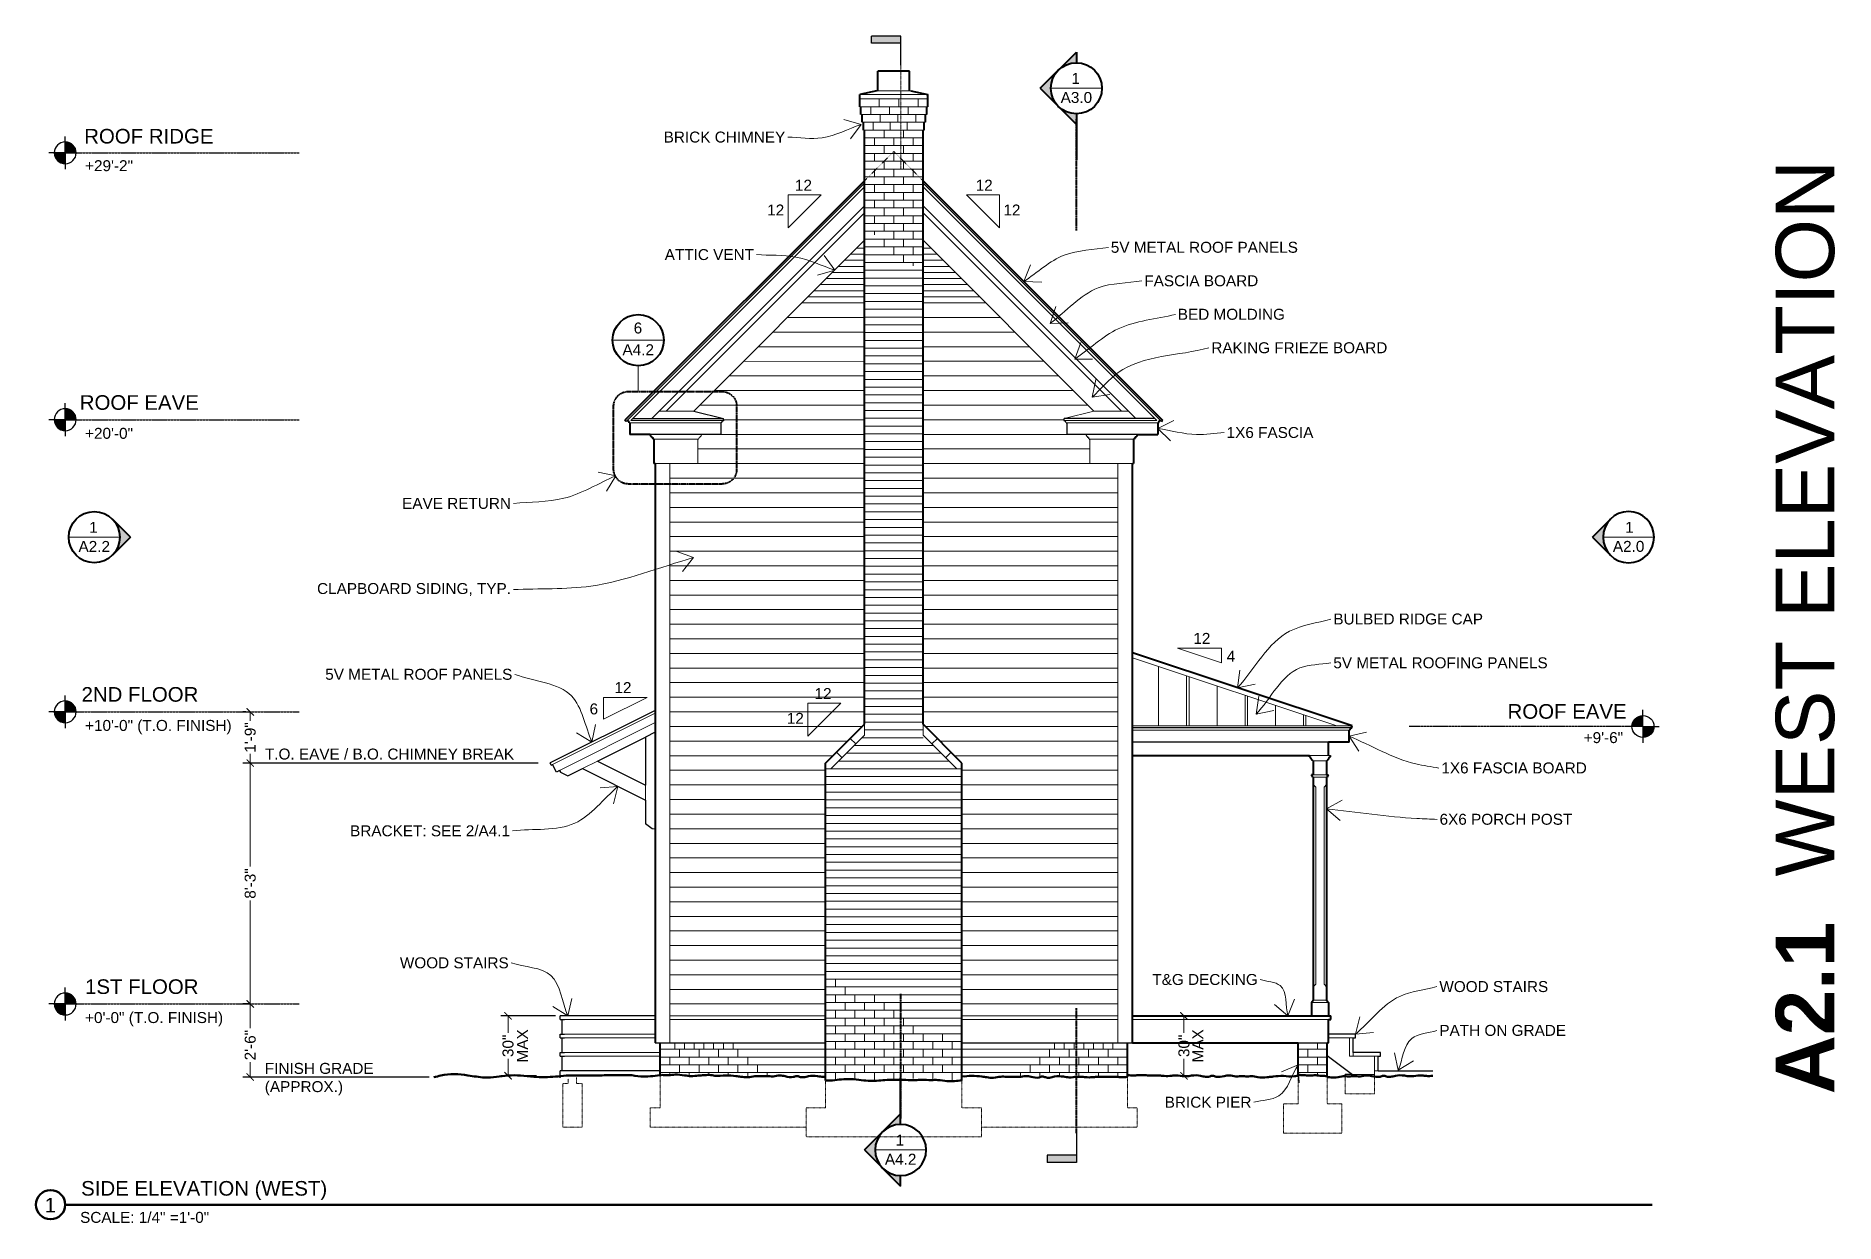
# Model space of a CAD drawing. Header units: inches. Extents: x -54 to 15382, y 469 to 41738.
# Drawn here: x 1686 to 2425, y 5338 to 5826 of the extents above; entities that cross this region are included whole.
import ezdxf

# ---------------------------------------------------------------- set-up
doc = ezdxf.new("R2010")
doc.units = ezdxf.units.IN
doc.header["$MEASUREMENT"] = 0
doc.linetypes.add('CENTER', pattern=[2, 1.25, -0.25, 0.25, -0.25])
doc.linetypes.add('DASHED2', pattern=[0.375, 0.25, -0.125])
doc.layers.get('0').update_dxf_attribs({"lineweight": 9})
for name, color, linetype, lineweight in [('1', 7, 'Continuous', 9), ('2', 7, 'Continuous', 18), ('3', 7, 'Continuous', 30), ('4', 7, 'Continuous', 40), ('5', 7, 'Continuous', 50), ('A-DIMSx', 7, 'Continuous', 9), ('A-LINK', 7, 'Continuous', 40), ('A-TEXTx', 7, 'Continuous', 18), ('TB-11x17', 7, 'Continuous', 50)]:
    doc.layers.add(name, color=color, linetype=linetype, lineweight=lineweight)
doc.styles.get("Standard").update_dxf_attribs({"font": 'arial.ttf'})
doc.dimstyles.get("Standard").update_dxf_attribs({"dimtxt": 3, "dimasz": 2, "dimexe": 0.03125, "dimexo": 0.0625, "dimgap": 0.03125, "dimtad": 0, "dimtoh": 1, "dimdec": 4, "dimlfac": 0.99985, "dimzin": 0, "dimdsep": 46, "dimlunit": 4, "dimtxsty": 'Standard', "dimblk": 'ARCHTICK', "dimblk1": 'ARCHTICK', "dimblk2": 'ARCHTICK', "dimcen": 0.09, "dimclrt": 256, "dimadec": 0, "dimazin": 0, "dimtfac": 1, "dimtdec": 4, "dimtofl": 0, "dimtmove": 0, "dimatfit": 3, "dimfxl": 1, "dimtolj": 1, "dimtzin": 0, "dimarcsym": 0})

msp = doc.modelspace()

# ---------------------------------------------------------------- texts
at = {"ltscale": 0.5, "insert": (2412.664182, 5582.7534571), "char_height": 24, "attachment_point": 5, "rotation": 90}
msp.add_mtext('{\\fArial|b1|i0|c0|p34;A2.1\\fArial|b0|i0|c1|p0;  WEST ELEVATION}', dxfattribs=at)
at = {"ltscale": 0.1, "char_height": 6}
for s, insert, width, attachment_point in [('{SIDE ELEVATION (WEST)}', (1704.5507615, 5347.4031323), 116.922436811, 7), ('{1}', (1691.8934344, 5345.3052195), 11.15057809, 5)]:
    msp.add_mtext(s, dxfattribs=dict(at, insert=insert, width=width, attachment_point=attachment_point))
at = {"layer": 'A-DIMSx', "ltscale": 0.25, "char_height": 4.5, "attachment_point": 5, "rotation": 90}
for insert in [(1885.765887, 5410.7441919), (2163.1093086, 5410.7441811)]:
    msp.add_mtext('\\A1;MAX', dxfattribs=dict(at, insert=insert))
at = {"layer": 'A-LINK', "ltscale": 0.1, "attachment_point": 5}
for s, insert, char_height, width in [('{1}', (2112.97452, 5808.1455632), 4.5, 9.771161836), ('{\\H0.75x;A3.0}', (2113.2804054, 5800.2922479), 6, 9.85131083), ('6', (1933.2229509, 5705.593803), 4.5, 9.771161836), ('{\\H0.75x;A4.2}', (1933.3263948, 5696.7003932), 6, 9.85131083), ('{1}', (1709.6259555, 5623.7451548), 4.5, 9.771161836), ('{1}', (2340.3742014, 5623.7451548), 4.5, 9.771161836), ('{\\H0.75x;A2.2}', (1709.9318409, 5615.8918396), 6, 9.85131083), ('{\\H0.75x;A2.0}', (2340.0683161, 5615.8918396), 6, 9.85131083), ('{1}', (2040.8046463, 5372.0203204), 4.5, 9.771161836), ('{\\H0.75x;A4.2}', (2041.1105316, 5364.1670052), 6, 9.85131083)]:
    msp.add_mtext(s, dxfattribs=dict(at, insert=insert, char_height=char_height, width=width))
at = {"layer": 'A-TEXTx', "ltscale": 0.5}
for s, insert, char_height, width, attachment_point in [('{ROOF RIDGE }', (1705.8076571, 5787.4105184), 6, 81.256520484, 1), ('{+29\'-2"}', (1706.1623403, 5774.5557388), 4.5, 81.256520484, 1), ('{\\fArial Unicode MS|b0|i0|c0|p0;12}', (2004.6810974, 5762.0283183), 4.5, 7.734539628, 9), ('{\\fArial Unicode MS|b0|i0|c0|p0;12}', (2071.9184378, 5762.0283183), 4.5, 7.734539628, 7), ('{\\fArial Unicode MS|b0|i0|c0|p0;12}', (1993.2896849, 5751.8448015), 4.5, 7.734539628, 9), ('{\\fArial Unicode MS|b0|i0|c0|p0;12}', (2083.3098503, 5751.8448015), 4.5, 7.734539628, 7), ('{ROOF EAVE}', (1703.987821, 5678.0278459), 6, 81.256520484, 1), ('{+20\'-0"}', (1706.1623403, 5664.6130223), 4.5, 81.256520484, 1), ('{\\fArial|b0|i0|c0|p0;12}', (2161.3135503, 5575.8723957), 4.5, 7.734539628, 7), ('{\\fArial|b0|i0|c0|p0;4}', (2175.0309418, 5568.5581068), 4.5, 7.734539628, 7), ('{2ND FLOOR  }', (1704.7137038, 5558.1209374), 6, 97.332351113, 1), ('{\\fArial|b0|i0|c0|p0;12}', (1930.5681468, 5555.6536013), 4.5, 7.734539628, 9), ('{\\fArial Unicode MS|b0|i0|c0|p0;12}', (2012.7351379, 5553.2078995), 4.5, 7.734539628, 9), ('{\\fArial|b0|i0|c0|p0;6}', (1916.8507553, 5546.8393124), 4.5, 7.734539628, 9), ('{ROOF EAVE }', (2339.2598436, 5551.1209374), 6, 97.332351113, 3), ('{+10\'-0" (T.O. FINISH)}', (1706.1623403, 5544.6130223), 4.5, 81.256520484, 1), ('{\\fArial Unicode MS|b0|i0|c0|p0;12}', (2001.3437254, 5543.0243827), 4.5, 7.734539628, 9), ('{+9\'-6"}', (2337.811207, 5539.6130223), 4.5, 81.256520484, 3), ('{1ST FLOOR }', (1706.1623403, 5438.0604536), 6, 94.776154357, 1), ('{+0\'-0" (T.O. FINISH)}', (1706.1623403, 5424.6130223), 4.5, 81.256520484, 1)]:
    msp.add_mtext(s, dxfattribs=dict(at, insert=insert, char_height=char_height, width=width, attachment_point=attachment_point))
at = {"layer": 'A-TEXTx', "ltscale": 0.25, "char_height": 4.5}
for s, insert, attachment_point in [('{BRICK CHIMNEY}', (1993.7270255, 5784.0293977), 6), ('{5V METAL ROOF PANELS}', (2127.4163494, 5738.751349), 4), ('{ATTIC VENT}', (1980.8714042, 5735.7619764), 6), ('{FASCIA BOARD}', (2141.1737087, 5724.9939897), 4), ('{BED MOLDING}', (2154.931068, 5711.2366304), 4), ('{RAKING FRIEZE BOARD}', (2168.6884273, 5697.4792711), 4), ('{1X6 FASCIA}', (2174.9775695, 5662.6688763), 4), ('{EAVE RETURN}', (1881.0780196, 5633.5550109), 6), ('{CLAPBOARD SIDING, TYP.}', (1881.0780196, 5598.1799162), 6), ('{BULBED RIDGE CAP}', (2218.8019905, 5586.0628579), 4), ('{5V METAL ROOF PANELS}', (1881.6369247, 5563.3363637), 6), ('{5V METAL ROOFING PANELS}', (2218.8019905, 5568.0628579), 4), ('{1X6 FASCIA BOARD}', (2263.1636612, 5524.8758753), 4), ('{6X6 PORCH POST}', (2262.4343361, 5503.7846751), 4), ('BRACKET: SEE 2/A4.1', (1880.679624, 5499.045079), 6), ('{WOOD STAIRS}', (1880.1451021, 5444.8233195), 6), ('T&G DECKING', (2187.7759816, 5437.9739747), 6), ('{WOOD STAIRS}', (2262.3452124, 5435.0616999), 4), ('{PATH ON GRADE}', (2262.3452124, 5417.0616999), 4), ('{BRICK PIER}', (2185.1838782, 5387.5536697), 6)]:
    msp.add_mtext(s, dxfattribs=dict(at, insert=insert, attachment_point=attachment_point))
at = {"layer": 'A-TEXTx', "char_height": 4.5, "attachment_point": 1}
for s, insert, width in [('{T.O. EAVE / B.O. CHIMNEY BREAK}', (1780.0173166, 5532.8566433), 104.919792583), ('{FINISH GRADE (APPROX.)}', (1779.9682424, 5403.7389422), 68.561329235)]:
    msp.add_mtext(s, dxfattribs=dict(at, insert=insert, width=width))
at = {"layer": 'TB-11x17', "ltscale": 0.5, "insert": (1704.1184716, 5342.5227301), "char_height": 4.5, "width": 73.076179956, "attachment_point": 1}
msp.add_mtext('\\A1;SCALE: 1/4" =1\'-0"', dxfattribs=at)

# ---------------------------------------------------------------- blocks, each defined once
blk = doc.blocks.new('Point')
at = {"lineweight": 0, "ltscale": 0.1}
h = blk.add_hatch(color=256, dxfattribs=at)
h.dxf.hatch_style = 1
h.paths.add_polyline_path([(-3.29, 4.165, 0.414214), (-3.353, 4.103), (-3.29, 4.103)])
h.paths.add_polyline_path([(-3.29, 4.103), (-3.29, 4.04, 0.414214), (-3.228, 4.103)])
at = {"layer": '3', "ltscale": 0.1}
for q in [(-3.29, 4.197), (-3.384, 4.103), (-3.197, 4.103), (-3.29, 4.009)]:
    blk.add_line((-3.29, 4.103), q, dxfattribs=at)
blk.add_circle((-3.29, 4.103), 0.0625, dxfattribs=at)
blk = doc.blocks.new('_ArchTick')
at = {"color": 0, "linetype": 'ByBlock', "lineweight": 0, "const_width": 0.15}
blk.add_lwpolyline([(-0.5, -0.5), (0.5, 0.5)], dxfattribs=at)
blk = doc.blocks.new('*D118')
at = {"layer": 'A-DIMSx', "color": 0, "lineweight": -2, "ltscale": 0.1}
for p, q in [((1772, 5427.94), (1771, 5427.94)), ((1847.42, 5397.93), (1771, 5397.93))]:
    blk.add_line(p, q, dxfattribs=at)
at = {"layer": 'A-DIMSx', "color": 0, "lineweight": 5, "ltscale": 0.1}
for p, q in [((1774, 5427.94), (1774, 5418.07)), ((1774, 5397.93), (1774, 5404))]:
    blk.add_line(p, q, dxfattribs=at)
at = {"layer": 'A-DIMSx', "color": 0, "lineweight": 5, "xscale": 3, "yscale": 3, "zscale": 3}
for p, rotation in [((1774, 5427.94), 90), ((1774, 5397.93), 270)]:
    blk.add_blockref('_ArchTick', p, dxfattribs=dict(at, rotation=rotation))
at = {"layer": 'A-DIMSx', "ltscale": 0.25, "insert": (1774, 5411.04), "char_height": 4.5, "attachment_point": 5, "rotation": 90}
blk.add_mtext('\\A1;2\'-6"', dxfattribs=at)
blk = doc.blocks.new('*D119')
at = {"layer": 'A-DIMSx', "color": 0, "lineweight": -2, "ltscale": 0.1}
for p, q in [((1892.2, 5526.91), (1771, 5526.91)), ((1773.72, 5427.94), (1771, 5427.94))]:
    blk.add_line(p, q, dxfattribs=at)
at = {"layer": 'A-DIMSx', "color": 0, "lineweight": 5, "ltscale": 0.1}
for p, q in [((1774, 5526.91), (1774, 5484.41)), ((1774, 5427.94), (1774, 5470.44))]:
    blk.add_line(p, q, dxfattribs=at)
at = {"layer": 'A-DIMSx', "color": 0, "lineweight": 5, "xscale": 3, "yscale": 3, "zscale": 3}
for p, rotation in [((1774, 5526.91), 90), ((1774, 5427.94), 270)]:
    blk.add_blockref('_ArchTick', p, dxfattribs=dict(at, rotation=rotation))
at = {"layer": 'A-DIMSx', "ltscale": 0.25, "insert": (1774, 5477.43), "char_height": 4.5, "attachment_point": 5, "rotation": 90}
blk.add_mtext('\\A1;8\'-3"', dxfattribs=at)
blk = doc.blocks.new('*D120')
at = {"layer": 'A-DIMSx', "color": 0, "lineweight": -2, "ltscale": 0.1}
for p, q in [((1772.24, 5547.94), (1771, 5547.94)), ((1880.35, 5526.91), (1771, 5526.91))]:
    blk.add_line(p, q, dxfattribs=at)
at = {"layer": 'A-DIMSx', "color": 0, "lineweight": 5, "ltscale": 0.1}
for p, q in [((1774, 5547.94), (1774, 5544.21)), ((1774, 5526.91), (1774, 5530.64))]:
    blk.add_line(p, q, dxfattribs=at)
at = {"layer": 'A-DIMSx', "color": 0, "lineweight": 5, "xscale": 3, "yscale": 3, "zscale": 3}
for p, rotation in [((1774, 5547.94), 90), ((1774, 5526.91), 270)]:
    blk.add_blockref('_ArchTick', p, dxfattribs=dict(at, rotation=rotation))
at = {"layer": 'A-DIMSx', "ltscale": 0.25, "insert": (1774, 5537.43), "char_height": 4.5, "attachment_point": 5, "rotation": 90}
blk.add_mtext('\\A1;1\'-9"', dxfattribs=at)
blk = doc.blocks.new('*D121')
at = {"layer": 'A-DIMSx', "color": 0, "lineweight": -2, "ltscale": 0.1}
for p, q in [((2160.24, 5423.04), (2154.46, 5423.04)), ((2156.5, 5398.45), (2160.46, 5398.45))]:
    blk.add_line(p, q, dxfattribs=at)
at = {"layer": 'A-DIMSx', "color": 0, "lineweight": 5, "ltscale": 0.1}
for p, q in [((2157.46, 5423.04), (2157.46, 5416.09)), ((2157.46, 5398.45), (2157.46, 5405.4))]:
    blk.add_line(p, q, dxfattribs=at)
at = {"layer": 'A-DIMSx', "color": 0, "lineweight": 5, "xscale": 3, "yscale": 3, "zscale": 3}
for p, rotation in [((2157.46, 5423.04), 90), ((2157.46, 5398.45), 270)]:
    blk.add_blockref('_ArchTick', p, dxfattribs=dict(at, rotation=rotation))
at = {"layer": 'A-DIMSx', "ltscale": 0.25, "insert": (2157.46, 5410.74), "char_height": 4.5, "attachment_point": 5, "rotation": 90}
blk.add_mtext('\\A1;30"', dxfattribs=at)
blk = doc.blocks.new('Section Callout')
at = {"layer": 'A-LINK', "ltscale": 0.1}
h = blk.add_hatch(color=256, dxfattribs=at)
h.paths.add_polyline_path([(1891.06, 7392.5), (1883.64, 7385.08), (1891.06, 7377.65, -0.198912), (1887.98, 7385.08, -0.198912)])
h.paths.add_polyline_path([(1898.48, 7399.92), (1891.06, 7392.5, -0.198912), (1898.48, 7395.58)])
h.paths.add_polyline_path([(1891.06, 7377.65), (1898.48, 7370.23), (1898.48, 7374.58, -0.198912)])
for p, q in [((1883.64, 7385.08), (1898.48, 7399.92)), ((1898.48, 7399.92), (1898.48, 7395.58)), ((1883.64, 7385.08), (1898.48, 7370.23)), ((1898.48, 7374.58), (1898.48, 7370.23)), ((1898.48, 7370.23), (1898.48, 7355.49))]:
    blk.add_line(p, q, dxfattribs=at)
blk.add_circle((1898.48, 7385.08), 10.5, dxfattribs=at)
blk = doc.blocks.new('Section Tail 1a')
at = {"layer": 'A-LINK', "lineweight": 5, "ltscale": 0.1}
blk.add_hatch(color=256, dxfattribs=at).paths.add_polyline_path([(5.425, 3.094), (5.425, 3.156), (5.175, 3.156), (5.175, 3.094)])
at = {"layer": 'A-LINK', "linetype": 'Continuous', "lineweight": 30, "ltscale": 0.1}
for p, q in [((5.425, 3.156), (5.175, 3.156)), ((5.175, 3.094), (5.175, 3.156)), ((5.425, 3.094), (5.175, 3.094)), ((5.425, 2.906), (5.425, 3.156))]:
    blk.add_line(p, q, dxfattribs=at)
blk = doc.blocks.new('Elevation Callout - 1')
at = {"layer": 'A-LINK', "ltscale": 0.1}
blk.add_hatch(color=256, dxfattribs=at).paths.add_polyline_path([(2031.59, 7377.65), (2039.01, 7370.23), (2046.43, 7377.65, -0.198912), (2039.01, 7374.58, -0.198912)])
for q in [(2031.59, 7377.65), (2046.43, 7377.65)]:
    blk.add_line((2039.01, 7370.23), q, dxfattribs=at)
blk.add_circle((2039.01, 7385.08), 10.5, dxfattribs=at)
blk = doc.blocks.new('Column 01 elev')
at = {"layer": '1', "ltscale": 0.25}
for p, q in [((2204.05, 5527.66), (2198.55, 5527.66)), ((2204.05, 5521.94), (2198.55, 5521.94)), ((2204.05, 5520.94), (2198.55, 5520.94)), ((2199.55, 5516.94), (2199.55, 5435.91)), ((2203.05, 5516.94), (2203.05, 5435.91)), ((2199.55, 5435.91), (2198.55, 5434.91)), ((2203.05, 5435.91), (2204.05, 5434.91)), ((2197.8, 5428.41), (2204.8, 5428.41)), ((2198.55, 5429.41), (2204.05, 5429.41))]:
    blk.add_line(p, q, dxfattribs=at)
at = {"layer": '1', "lineweight": 5, "ltscale": 0.25}
for p, q in [((2199.55, 5516.94), (2198.55, 5517.94)), ((2204.05, 5517.94), (2203.05, 5516.94))]:
    blk.add_line(p, q, dxfattribs=at)
at = {"layer": '3', "lineweight": 5, "ltscale": 0.1}
blk.add_line((2197.01, 5529.94), (2205.59, 5529.94), dxfattribs=at)
at = {"layer": '4'}
for p, q in [((2197.01, 5529.37), (2197.01, 5529.94)), ((2197.95, 5528.16), (2197.95, 5528.42)), ((2198.55, 5527.66), (2198.31, 5527.66)), ((2198.55, 5527.66), (2198.55, 5521.94)), ((2204.05, 5527.66), (2204.05, 5521.94)), ((2204.05, 5527.66), (2204.29, 5527.66)), ((2204.65, 5528.16), (2204.65, 5528.42)), ((2205.59, 5529.37), (2205.59, 5529.94)), ((2198.55, 5520.94), (2198.55, 5429.41)), ((2204.05, 5520.94), (2204.05, 5429.41)), ((2197.8, 5428.41), (2198.55, 5429.41)), ((2197.8, 5428.41), (2197.8, 5422.91)), ((2204.05, 5429.41), (2204.8, 5428.41)), ((2204.8, 5428.41), (2204.8, 5422.91))]:
    blk.add_line(p, q, dxfattribs=at)
at = {"layer": '4', "ltscale": 0.25}
for p, q in [((2198.55, 5521.94), (2197.8, 5521.94)), ((2198.3, 5520.94), (2198.55, 5520.94)), ((2204.05, 5521.94), (2204.8, 5521.94)), ((2204.3, 5520.94), (2204.05, 5520.94))]:
    blk.add_line(p, q, dxfattribs=at)
for centre, start, end in [((2198.41, 5521.93), 179.17017, 233.95993), ((2197.69, 5520.95), 359.17017, 53.95993), ((2204.91, 5520.95), 126.04007, 180.82983), ((2204.19, 5521.93), 306.04007, 0.82983)]:
    blk.add_arc(centre, 0.607, start, end, dxfattribs=at)
at = {"layer": '4'}
for points, knots in [([(2197.95, 5528.42), (2197.87, 5528.43), (2197.8, 5528.44), (2197.7, 5528.48), (2197.63, 5528.57), (2197.58, 5528.68), (2197.54, 5528.78), (2197.51, 5528.89), (2197.47, 5529), (2197.43, 5529.11), (2197.38, 5529.21), (2197.31, 5529.29), (2197.23, 5529.34), (2197.14, 5529.37), (2197.07, 5529.37), (2197.01, 5529.37)], [0.0155755, 0.0155755, 0.0155755, 0.0155755, 0.0913028, 0.1674337, 0.240804, 0.3221473, 0.4016041, 0.479934, 0.5587836, 0.63986, 0.7243935, 0.7885425, 0.8553172, 0.923465, 0.9867831, 0.9867831, 0.9867831, 0.9867831]), ([(2198.31, 5527.66), (2198.3, 5527.72), (2198.29, 5527.79), (2198.25, 5527.88), (2198.21, 5527.96), (2198.16, 5528.03), (2198.07, 5528.1), (2198, 5528.14), (2197.95, 5528.16)], [0.002479, 0.002479, 0.002479, 0.002479, 0.1892867, 0.3469333, 0.4813355, 0.6000559, 0.7825047, 0.9879342, 0.9879342, 0.9879342, 0.9879342]), ([(2204.29, 5527.66), (2204.3, 5527.72), (2204.31, 5527.79), (2204.35, 5527.88), (2204.39, 5527.96), (2204.44, 5528.03), (2204.53, 5528.1), (2204.6, 5528.14), (2204.65, 5528.16)], [0.002479, 0.002479, 0.002479, 0.002479, 0.1892867, 0.3469333, 0.4813355, 0.6000559, 0.7825047, 0.9879342, 0.9879342, 0.9879342, 0.9879342]), ([(2204.65, 5528.42), (2204.72, 5528.43), (2204.8, 5528.44), (2204.9, 5528.48), (2204.97, 5528.57), (2205.02, 5528.68), (2205.06, 5528.78), (2205.09, 5528.89), (2205.13, 5529), (2205.17, 5529.11), (2205.22, 5529.21), (2205.29, 5529.29), (2205.37, 5529.34), (2205.46, 5529.37), (2205.52, 5529.37), (2205.59, 5529.37)], [0.0155755, 0.0155755, 0.0155755, 0.0155755, 0.0913028, 0.1674337, 0.240804, 0.3221473, 0.4016041, 0.479934, 0.5587836, 0.63986, 0.7243935, 0.7885425, 0.8553172, 0.923465, 0.9867831, 0.9867831, 0.9867831, 0.9867831])]:
    blk.add_open_spline(points, degree=3, knots=knots, dxfattribs=at)
blk = doc.blocks.new('*D509')
at = {"layer": 'A-DIMSx', "color": 0, "lineweight": -2, "ltscale": 0.1}
for p, q in [((1899.3, 5423.04), (1876.87, 5423.04)), ((1891.57, 5398.45), (1876.87, 5398.45))]:
    blk.add_line(p, q, dxfattribs=at)
at = {"layer": 'A-DIMSx', "color": 0, "lineweight": 5, "ltscale": 0.1}
for p, q in [((1879.87, 5423.04), (1879.87, 5416.09)), ((1879.87, 5398.45), (1879.87, 5405.4))]:
    blk.add_line(p, q, dxfattribs=at)
at = {"layer": 'A-DIMSx', "color": 0, "lineweight": 5, "xscale": 3, "yscale": 3, "zscale": 3}
for p, rotation in [((1879.87, 5423.04), 90), ((1879.87, 5398.45), 270)]:
    blk.add_blockref('_ArchTick', p, dxfattribs=dict(at, rotation=rotation))
at = {"layer": 'A-DIMSx', "ltscale": 0.25, "insert": (1879.87, 5410.74), "char_height": 4.5, "attachment_point": 5, "rotation": 90}
blk.add_mtext('\\A1;30"', dxfattribs=at)
blk = doc.blocks.new('Detail Callout')
at = {"layer": '2', "ltscale": 0.1}
blk.add_line((240.24, 5822.29), (219.24, 5822.29), dxfattribs=at)
at = {"layer": 'A-LINK', "ltscale": 0.1}
blk.add_circle((229.74, 5822.29), 10.5, dxfattribs=at)

# ---------------------------------------------------------------- dimensions: what is measured, and where the dimension line sits
at = {"layer": 'A-DIMSx', "ltscale": 0.1}
for base, p1, p2, picture, middle in [((1774.0018247, 5547.9416121), (1882.3510557, 5526.9135576), (1774.2382685, 5547.9416121), '*D120', (1774.0018247, 5537.4275849)), ((1774.0018247, 5526.9135576), (1775.7168924, 5427.9416114), (1894.1983048, 5526.9135576), '*D119', (1774.0018247, 5477.4275845))]:
    dim = msp.add_linear_dim(base=base, p1=p1, p2=p2, angle=90, dimstyle='Standard', override={"dimtxt": 4.5, "dimasz": 3, "dimexe": 3, "dimexo": 2, "dimgap": 1, "dimlfac": -47.9928, "dimlwd": 5}, dxfattribs=at)
    dim.commit()
    dim.dimension.update_dxf_attribs({"geometry": picture, "text_midpoint": middle})
dim = msp.add_linear_dim(base=(1774.00182468, 5397.93273196), p1=(1774.00182468, 5427.94161145), p2=(1849.42074129, 5397.93273196), angle=90, dimstyle='Standard', override={"dimtxt": 4.5, "dimasz": 3, "dimexe": 3, "dimexo": 2, "dimgap": 1, "dimlfac": -47.9928, "dimlwd": 5}, dxfattribs=at)
dim.commit()
dim.dimension.update_dxf_attribs({"geometry": '*D118', "text_midpoint": (1774.00182468, 5411.03562236), "dimtype": 160})
for base, p1, p2, picture, middle in [((1879.8714946, 5398.4527607), (1901.2997676, 5423.035623), (1893.5657756, 5398.4527607), '*D509', (1879.8714946, 5410.7441919)), ((2157.4594529, 5398.45275), (2162.2368776, 5423.0356122), (2154.5028856, 5398.45275), '*D121', (2157.4594529, 5410.7441811))]:
    dim = msp.add_linear_dim(base=base, p1=p1, p2=p2, angle=90, text='30"', dimstyle='Standard', override={"dimtxt": 4.5, "dimasz": 3, "dimexe": 3, "dimexo": 2, "dimgap": 1, "dimlfac": -47.9928, "dimlwd": 5}, dxfattribs=at)
    dim.commit()
    dim.dimension.update_dxf_attribs({"geometry": picture, "text_midpoint": middle})

# ---------------------------------------------------------------- linework, layer by layer
at = {"layer": '1'}
for p, q in [((2026.2997676, 5765.0637979), (1928.4275818, 5667.1916121)), ((1930.3417954, 5667.6916121), (2026.2997676, 5763.6495843)), ((2050.2997676, 5765.0637975), (2148.171953, 5667.1916121)), ((2146.2577394, 5667.6916121), (2050.2997676, 5763.6495839)), ((2018.0445915, 5733.4312045), (2026.2997676, 5733.4312045)), ((2020.5445915, 5735.9312045), (2026.2997676, 5735.9312045)), ((2023.0445915, 5738.4312045), (2026.2997676, 5738.4312045)), ((2053.5549438, 5738.4312045), (2050.2997676, 5738.4312045)), ((2056.0549438, 5735.9312045), (2050.2997676, 5735.9312045)), ((2058.5549438, 5733.4312045), (2050.2997676, 5733.4312045)), ((2013.0445915, 5728.4312045), (2026.2997676, 5728.4312045)), ((2015.5445915, 5730.9312045), (2026.2997676, 5730.9312045)), ((2061.0549438, 5730.9312045), (2050.2997676, 5730.9312045)), ((2063.5549438, 5728.4312045), (2050.2997676, 5728.4312045)), ((2005.5445915, 5720.9312045), (2026.2997676, 5720.9312045)), ((2008.0445915, 5723.4312045), (2026.2997676, 5723.4312045)), ((2010.5445915, 5725.9312045), (2026.2997676, 5725.9312045)), ((2066.0549438, 5725.9312045), (2050.2997676, 5725.9312045)), ((2068.5549438, 5723.4312045), (2050.2997676, 5723.4312045)), ((2071.0549438, 5720.9312045), (2050.2997676, 5720.9312045)), ((2003.0445915, 5718.4312045), (2026.2997676, 5718.4312045)), ((2073.5549438, 5718.4312045), (2050.2997676, 5718.4312045)), ((1930.3417958, 5667.6916121), (1968.2997676, 5667.6916121)), ((2146.2577394, 5667.6916121), (2108.2997676, 5667.6916121)), ((1929.9275818, 5666.6916121), (1967.2997672, 5666.6916121)), ((2146.671953, 5666.6916121), (2109.2997676, 5666.6916121)), ((1936.2997676, 5511.6916121), (1936.2997676, 5517.840799)), ((1903.0497676, 5421.535623), (1940.2997663, 5421.535623)), ((1903.0497676, 5414.035623), (1940.2997663, 5414.035623)), ((1903.0497676, 5406.535623), (1942.2997676, 5406.535623))]:
    msp.add_line(p, q, dxfattribs=at)
at = {"layer": '1', "linetype": 'DASHED2', "ltscale": 0.25}
for p, q in [((1902.3170255, 5395.335623), (1902.3170255, 5377.335623)), ((1910.2825097, 5395.335623), (1910.2825097, 5377.335623)), ((1942.2997676, 5398.7233455), (1942.2997676, 5385.335623)), ((2010.2997676, 5385.335623), (2010.2997676, 5396.4947682)), ((2066.2997676, 5385.335623), (2066.2997676, 5397.4345612)), ((2134.2997676, 5397.9973954), (2134.2997676, 5385.335623)), ((2204.2997676, 5398.4673533), (2204.2997676, 5386.935623)), ((2216.2997676, 5397.9253036), (2216.2997676, 5386.935623)), ((2223.6747676, 5391.035623), (2223.6747676, 5398.2309237)), ((2235.6747676, 5398.0939635), (2235.6747676, 5391.035623)), ((2198.2997676, 5374.935623), (2198.2997676, 5386.935623)), ((2204.2997676, 5386.935623), (2198.2997676, 5386.935623)), ((2222.2997676, 5386.935623), (2216.2997676, 5386.935623)), ((2222.2997676, 5386.935623), (2222.2997676, 5374.935623)), ((2235.6747676, 5391.035623), (2223.6747676, 5391.035623)), ((1938.2997676, 5377.335623), (1938.2997676, 5385.335623)), ((1942.2997676, 5385.335623), (1938.2997676, 5385.335623)), ((2002.2997676, 5385.335623), (2002.2997676, 5373.335623)), ((2002.2997676, 5385.335623), (2010.2997676, 5385.335623)), ((2074.2997676, 5385.335623), (2066.2997676, 5385.335623)), ((2074.2997676, 5385.335623), (2074.2997676, 5373.335623)), ((2138.2997676, 5385.335623), (2134.2997676, 5385.335623)), ((2138.2997676, 5385.335623), (2138.2997676, 5377.335623)), ((1910.2825097, 5377.335623), (1902.3170255, 5377.335623)), ((2002.2997676, 5377.335623), (1938.2997676, 5377.335623)), ((2074.2997676, 5373.335623), (2002.2997676, 5373.335623)), ((2138.2997676, 5377.335623), (2074.2997676, 5377.335623)), ((2222.2997676, 5374.935623), (2198.2997676, 5374.935623))]:
    msp.add_line(p, q, dxfattribs=at)
at = {"layer": '1', "linetype": 'DASHED2', "ltscale": 0.1}
for p, q in [((1904.5497676, 5395.335623), (1902.3170255, 5395.335623)), ((1904.5497676, 5397.2592542), (1904.5497676, 5395.335623)), ((1908.0497676, 5397.6919951), (1908.0497676, 5395.335623)), ((1910.2825097, 5395.335623), (1908.0497676, 5395.335623))]:
    msp.add_line(p, q, dxfattribs=at)
at = {"layer": '2', "linetype": 'CENTER', "ltscale": 0.1}
msp.add_line((2041.1147894, 5771.1769104), (2041.1147894, 5822.587215), dxfattribs=at)
at = {"layer": '2'}
for p, q in [((2024.2997676, 5801.5704422), (2052.2997676, 5801.5704422)), ((2031.2997676, 5803.0704422), (2045.2997676, 5803.0704422)), ((2024.2997676, 5799.735623), (2052.2997676, 5799.735623)), ((2052.2997676, 5796.535623), (2024.2997676, 5796.535623)), ((2051.7997676, 5793.335623), (2024.7997676, 5793.335623)), ((2028.7997676, 5793.335623), (2028.7997676, 5796.535623)), ((2032.2997676, 5796.535623), (2032.2997676, 5799.735623)), ((2032.6331009, 5790.135623), (2032.6331009, 5793.335623)), ((2036.4664343, 5793.335623), (2036.4664343, 5796.535623)), ((2039.9664343, 5790.135623), (2039.9664343, 5793.335623)), ((2040.2997676, 5796.535623), (2040.2997676, 5799.735623)), ((2044.1331009, 5793.335623), (2044.1331009, 5796.535623)), ((2047.2997676, 5790.135623), (2047.2997676, 5793.335623)), ((2048.2997676, 5796.535623), (2048.2997676, 5799.735623)), ((2051.2997676, 5790.135623), (2025.2997676, 5790.135623)), ((2050.7997676, 5786.935623), (2025.7997676, 5786.935623)), ((2029.7997676, 5786.935623), (2029.7997676, 5790.135623)), ((2034.2997676, 5783.735623), (2034.2997676, 5786.935623)), ((2036.7997676, 5786.935623), (2036.7997676, 5790.135623)), ((2042.2997676, 5783.735623), (2042.2997676, 5786.935623)), ((2043.7997676, 5786.935623), (2043.7997676, 5790.135623)), ((2026.2997676, 5783.735623), (2050.2997676, 5783.735623)), ((2026.2997676, 5780.535623), (2050.2997676, 5780.535623)), ((2030.2997676, 5780.535623), (2030.2997676, 5783.735623)), ((2034.2997676, 5777.335623), (2034.2997676, 5780.535623)), ((2038.2997676, 5780.535623), (2038.2997676, 5783.735623)), ((2042.2997676, 5777.335623), (2042.2997676, 5780.535623)), ((2046.2997676, 5780.535623), (2046.2997676, 5783.735623)), ((2026.2997676, 5777.335623), (2050.2997676, 5777.335623)), ((2026.2997676, 5774.135623), (2050.2997676, 5774.135623)), ((2026.2997676, 5770.935623), (2050.2997676, 5770.935623)), ((2030.2997676, 5774.135623), (2030.2997676, 5777.335623)), ((2030.2997676, 5767.735623), (2030.2997676, 5770.935623)), ((2034.2997676, 5770.935623), (2034.2997676, 5774.135623)), ((2038.2997676, 5774.135623), (2038.2997676, 5777.335623)), ((2038.2997676, 5767.735623), (2038.2997676, 5770.935623)), ((2042.2997676, 5770.935623), (2042.2997676, 5774.135623)), ((2046.2997676, 5774.135623), (2046.2997676, 5777.335623)), ((2046.2997676, 5767.735623), (2046.2997676, 5770.935623)), ((2026.2997676, 5767.735623), (2050.2997676, 5767.735623)), ((2026.2997676, 5764.535623), (2050.2997676, 5764.535623)), ((2030.2997676, 5761.335623), (2030.2997676, 5764.535623)), ((2034.2997676, 5764.535623), (2034.2997676, 5767.735623)), ((2038.2997676, 5761.335623), (2038.2997676, 5764.535623)), ((2042.2997676, 5764.535623), (2042.2997676, 5767.735623)), ((2046.2997676, 5761.335623), (2046.2997676, 5764.535623)), ((2026.2997676, 5761.335623), (2050.2997676, 5761.335623)), ((2026.2997676, 5758.135623), (2050.2997676, 5758.135623)), ((2030.2997676, 5754.935623), (2030.2997676, 5758.135623)), ((2034.2997676, 5758.135623), (2034.2997676, 5761.335623)), ((2038.2997676, 5754.935623), (2038.2997676, 5758.135623)), ((2042.2997676, 5758.135623), (2042.2997676, 5761.335623)), ((2046.2997676, 5754.935623), (2046.2997676, 5758.135623)), ((1944.8631657, 5671.5245251), (2026.2997676, 5752.961127)), ((2026.2997676, 5754.935623), (2050.2997676, 5754.935623)), ((2026.2997676, 5751.735623), (2050.2997676, 5751.735623)), ((2026.2997676, 5748.535623), (2050.2997676, 5748.535623)), ((2030.2997676, 5748.535623), (2030.2997676, 5751.735623)), ((2034.2997676, 5751.735623), (2034.2997676, 5754.935623)), ((2034.2997676, 5745.335623), (2034.2997676, 5748.535623)), ((2038.2997676, 5748.535623), (2038.2997676, 5751.735623)), ((2042.2997676, 5751.735623), (2042.2997676, 5754.935623)), ((2042.2997676, 5745.335623), (2042.2997676, 5748.535623)), ((2046.2997676, 5748.535623), (2046.2997676, 5751.735623)), ((2131.7363691, 5671.5245251), (2050.2997676, 5752.9611266)), ((2026.2997676, 5741.6863806), (1956.1379121, 5671.5245251)), ((2026.2997676, 5745.335623), (2050.2997676, 5745.335623)), ((2026.2997676, 5742.135623), (2050.2997676, 5742.135623)), ((2030.2997676, 5743.8676664), (2030.2997676, 5745.335623)), ((2034.2997676, 5738.935623), (2034.2997676, 5742.135623)), ((2038.2997676, 5742.135623), (2038.2997676, 5745.335623)), ((2042.2997676, 5738.935623), (2042.2997676, 5742.135623)), ((2046.2997676, 5742.135623), (2046.2997676, 5745.335623)), ((2050.2997676, 5741.6863806), (2120.4616231, 5671.5245251)), ((2026.2997676, 5738.935623), (2050.2997676, 5738.935623)), ((2026.2997676, 5735.735623), (2050.2997676, 5735.735623)), ((2038.2997676, 5735.735623), (2038.2997676, 5738.935623)), ((2042.2997676, 5732.535623), (2042.2997676, 5735.735623)), ((2046.2997676, 5735.735623), (2046.2997676, 5738.935623)), ((2026.2997676, 5732.535623), (2050.2997676, 5732.535623)), ((2026.2997676, 5729.335623), (2050.2997676, 5729.335623)), ((2026.2997676, 5726.135623), (2050.2997676, 5726.135623)), ((2046.2997676, 5731.1504522), (2046.2997676, 5732.535623)), ((2026.2997676, 5722.935623), (2050.2997676, 5722.935623)), ((2026.2997676, 5719.735623), (2050.2997676, 5719.735623)), ((2000.5445915, 5715.9312045), (2026.2997676, 5715.9312045)), ((2026.2997676, 5716.535623), (2050.2997676, 5716.535623)), ((2026.2997676, 5713.335623), (2050.2997676, 5713.335623)), ((2050.2997676, 5715.9312045), (2076.0549438, 5715.9312045)), ((1988.5445915, 5703.9312045), (2026.2997676, 5703.9312045)), ((1994.5549991, 5709.9416121), (2026.2997676, 5709.9416121)), ((2026.2997676, 5710.135623), (2050.2997676, 5710.135623)), ((2026.2997676, 5706.935623), (2050.2997676, 5706.935623)), ((2050.2997676, 5709.9416121), (2082.0445361, 5709.9416121)), ((2050.2997676, 5703.9312045), (2088.0445361, 5703.9312045)), ((1982.5549991, 5697.9416121), (2026.2997676, 5697.9416121)), ((2026.2997676, 5703.735623), (2050.2997676, 5703.735623)), ((2026.2997676, 5700.535623), (2050.2997676, 5700.535623)), ((2026.2997676, 5697.335623), (2050.2997676, 5697.335623)), ((2050.2997676, 5697.9416121), (2094.0445361, 5697.9416121)), ((2026.2997676, 5691.9353462), (1976.5445056, 5691.9311186)), ((2026.2997676, 5694.135623), (2050.2997676, 5694.135623)), ((2026.2997676, 5690.935623), (2050.2997676, 5690.935623)), ((2100.0445361, 5691.9416121), (2050.2997676, 5691.9373854)), ((2026.2997676, 5685.9312045), (1970.5445915, 5685.9312045)), ((2026.2997676, 5687.735623), (2050.2997676, 5687.735623)), ((2026.2997676, 5684.535623), (2050.2997676, 5684.535623)), ((2106.0549438, 5685.9312045), (2050.2997676, 5685.9312045)), ((2026.2997676, 5679.9312045), (1964.5445915, 5679.9312045)), ((2026.2997676, 5681.335623), (2050.2997676, 5681.335623)), ((2026.2997676, 5678.135623), (2050.2997676, 5678.135623)), ((2026.2997676, 5674.935623), (2050.2997676, 5674.935623)), ((2112.0445361, 5679.9312045), (2050.2997676, 5679.9312045)), ((1956.1379117, 5671.5245251), (1941.9957761, 5671.5245251)), ((2026.2997676, 5673.9373832), (1958.5560539, 5673.9426669)), ((2026.2997676, 5667.9373832), (1968.2997676, 5667.9419069)), ((2026.2997676, 5671.735623), (2050.2997676, 5671.735623)), ((2026.2997676, 5668.535623), (2050.2997676, 5668.535623)), ((2118.0559215, 5673.9302267), (2050.2997676, 5673.9355113)), ((2108.2997676, 5667.9309876), (2050.2997676, 5667.9355113)), ((2120.4616231, 5671.5245251), (2108.2997676, 5668.4416121)), ((2120.4616231, 5671.5245251), (2134.6037587, 5671.5245251)), ((1929.9275822, 5666.6916121), (1967.2997676, 5666.6916121)), ((1957.7997676, 5659.941612), (1939.7997676, 5659.941612)), ((1957.7997676, 5649.9416121), (1957.7997676, 5659.941612)), ((1958.0497676, 5659.941612), (1957.7997676, 5659.941612)), ((1958.6184859, 5660.691612), (1958.6184859, 5660.941612)), ((2026.2997676, 5661.9416121), (1967.2997676, 5661.9416121)), ((2026.2997676, 5665.335623), (2050.2997676, 5665.335623)), ((2026.2997676, 5662.135623), (2050.2997676, 5662.135623)), ((2109.2997676, 5661.9416121), (2050.2997676, 5661.9416121)), ((2118.7997676, 5649.9416121), (2118.7997676, 5659.941612)), ((2118.7997676, 5659.941612), (2136.7997676, 5659.941612)), ((2026.2997676, 5655.9416121), (1957.7997676, 5655.9416121)), ((2026.2997676, 5658.935623), (2050.2997676, 5658.935623)), ((2026.2997676, 5655.735623), (2050.2997676, 5655.735623)), ((2026.2997676, 5652.535623), (2050.2997676, 5652.535623)), ((2118.7997676, 5655.9416121), (2050.2997676, 5655.9416121)), ((1957.7997676, 5649.9416121), (1940.2997677, 5649.9416121)), ((1946.2997677, 5649.9416121), (1946.2997663, 5421.535623)), ((1957.7997676, 5649.9416121), (2026.2997676, 5649.9416121)), ((2026.2997676, 5649.335623), (2050.2997676, 5649.335623)), ((2026.2997676, 5646.135623), (2050.2997676, 5646.135623)), ((2050.2997676, 5649.9416121), (2136.2997676, 5649.9416121)), ((2130.2997677, 5421.535623), (2130.2997676, 5649.9416121)), ((1946.2997676, 5643.9416691), (2026.2997676, 5643.9371099)), ((1946.2997676, 5637.9312045), (2026.2997676, 5637.9312045)), ((2026.2997676, 5642.935623), (2050.2997676, 5642.935623)), ((2026.2997676, 5639.735623), (2050.2997676, 5639.735623)), ((2050.2997676, 5643.9357221), (2130.2997676, 5643.9311473)), ((2050.2997676, 5637.9312045), (2130.2997676, 5637.9312045)), ((1946.2997676, 5631.9416121), (2026.2997676, 5631.9416121)), ((2026.2997676, 5636.535623), (2050.2997676, 5636.535623)), ((2026.2997676, 5633.335623), (2050.2997676, 5633.335623)), ((2026.2997676, 5630.135623), (2050.2997676, 5630.135623)), ((2050.2997676, 5631.9416121), (2130.2997676, 5631.9416121)), ((1946.2997675, 5625.9312045), (2026.2997676, 5625.9312045)), ((2026.2997676, 5626.935623), (2050.2997676, 5626.935623)), ((2026.2997676, 5623.735623), (2050.2997676, 5623.735623)), ((2050.2997676, 5625.9312045), (2130.2997676, 5625.9312045)), ((1946.2997675, 5619.9416121), (2026.2997676, 5619.9416121)), ((2026.2997676, 5620.535623), (2050.2997676, 5620.535623)), ((2026.2997676, 5617.335623), (2050.2997676, 5617.335623)), ((2050.2997676, 5619.9312045), (2130.2997676, 5619.9312045)), ((1946.2997674, 5613.9312045), (2026.2997676, 5613.9312045)), ((1946.2997674, 5607.9416121), (2026.2997676, 5607.9416121)), ((2026.2997676, 5614.135623), (2050.2997676, 5614.135623)), ((2026.2997676, 5610.935623), (2050.2997676, 5610.935623)), ((2050.2997676, 5613.9312045), (2130.2997676, 5613.9312045)), ((2050.2997676, 5607.9416121), (2130.2997676, 5607.9416121)), ((1946.2997674, 5601.9416121), (2026.2997676, 5601.9416121)), ((2026.2997676, 5607.735623), (2050.2997676, 5607.735623)), ((2026.2997676, 5604.535623), (2050.2997676, 5604.535623)), ((2026.2997676, 5601.335623), (2050.2997676, 5601.335623)), ((2050.2997676, 5601.9312045), (2130.2997676, 5601.9312045)), ((1946.2997673, 5595.9416121), (2026.2997676, 5595.9416121)), ((2026.2997676, 5598.135623), (2050.2997676, 5598.135623)), ((2026.2997676, 5594.935623), (2050.2997676, 5594.935623)), ((2050.2997676, 5595.9416121), (2130.2997676, 5595.9416121)), ((1946.2997673, 5589.9416121), (2026.2997676, 5589.9416121)), ((2026.2997676, 5591.735623), (2050.2997676, 5591.735623)), ((2026.2997676, 5588.535623), (2050.2997676, 5588.535623)), ((2050.2997676, 5589.9312045), (2130.2997676, 5589.9312045)), ((2026.2997676, 5583.9428666), (1946.2997673, 5583.9310568)), ((2026.2997676, 5585.335623), (2050.2997676, 5585.335623)), ((2026.2997676, 5582.135623), (2050.2997676, 5582.135623)), ((2026.2997676, 5578.935623), (2050.2997676, 5578.935623)), ((2050.2997676, 5583.9429083), (2130.2997676, 5583.9310563)), ((1946.2997672, 5577.9312045), (2026.2997676, 5577.9312045)), ((1946.2997672, 5571.9416121), (2026.2997676, 5571.9416121)), ((2026.2997676, 5575.735623), (2050.2997676, 5575.735623)), ((2026.2997676, 5572.535623), (2050.2997676, 5572.535623)), ((2050.2997676, 5577.9312045), (2130.2997676, 5577.9312045)), ((2050.2997676, 5571.9416121), (2130.2997676, 5571.9416121)), ((1946.2997672, 5565.9416121), (2026.2997676, 5565.9416121)), ((2026.2997676, 5569.335623), (2050.2997676, 5569.335623)), ((2026.2997676, 5566.135623), (2050.2997676, 5566.135623)), ((2050.2997676, 5565.9416121), (2130.2997676, 5565.9416121)), ((2220.2034975, 5542.2022897), (2136.2997676, 5570.0683682)), ((2147.0545468, 5566.4964945), (2147.0545468, 5542.2022897)), ((1946.2997671, 5559.9416121), (2026.2997676, 5559.9416121)), ((2026.2997676, 5562.935623), (2050.2997676, 5562.935623)), ((2026.2997676, 5559.735623), (2050.2997676, 5559.735623)), ((2026.2997676, 5556.535623), (2050.2997676, 5556.535623)), ((2050.2997676, 5559.9416121), (2130.2997676, 5559.9416121)), ((2158.5545468, 5542.2022897), (2158.5545468, 5562.6771184)), ((2159.5545468, 5542.2022897), (2159.5545468, 5562.3449987)), ((2171.0545468, 5558.5256226), (2171.0545468, 5542.2022897)), ((1946.2997671, 5553.9416121), (2026.2997676, 5553.9416121)), ((2026.2997676, 5553.335623), (2050.2997676, 5553.335623)), ((2026.2997676, 5550.135623), (2050.2997676, 5550.135623)), ((2050.2997676, 5553.9416121), (2130.2997676, 5553.9416121)), ((2182.5545468, 5542.2022897), (2182.5545468, 5554.7062465)), ((2183.5545468, 5542.2022897), (2183.5545468, 5554.3741268)), ((2195.0545468, 5550.5547507), (2195.0545468, 5542.2022897)), ((1940.299767, 5547.4280938), (1898.1432853, 5526.349853)), ((1940.299767, 5543.5149748), (1901.0501737, 5523.8901782)), ((1946.299767, 5547.9416121), (2026.2997676, 5547.9416121)), ((1946.299767, 5541.9416121), (2025.3278221, 5541.9416121)), ((2026.2997676, 5546.935623), (2050.2997676, 5546.935623)), ((2026.2997676, 5543.735623), (2050.2997676, 5543.735623)), ((2026.2997676, 5542.9135576), (2026.2997676, 5538.3880742)), ((2050.2997676, 5547.9416121), (2130.2997676, 5547.9416121)), ((2050.2997676, 5542.9135576), (2050.2997676, 5538.3880742)), ((2051.2717131, 5541.9416121), (2130.2997676, 5541.9416121)), ((2136.2997676, 5542.2022897), (2226.5488573, 5542.2022897)), ((2206.5545468, 5542.2022897), (2206.5545468, 5546.7353746)), ((2207.5545468, 5542.2022897), (2207.5545468, 5546.4032549)), ((1946.299767, 5535.9311473), (2019.321533, 5535.935323)), ((2012.5625093, 5524.6508159), (2026.2997676, 5538.3880742)), ((2022.6872505, 5534.7755571), (2020.4245088, 5537.0382988)), ((2022.0473164, 5534.135623), (2054.5522188, 5534.135623)), ((2025.2473164, 5537.335623), (2050.2997676, 5537.335623)), ((2026.2997676, 5540.535623), (2050.2997676, 5540.535623)), ((2064.0370259, 5524.6508159), (2050.2997676, 5538.3880742)), ((2053.9122847, 5534.7755571), (2056.1750264, 5537.0382988)), ((2057.2758318, 5535.9374934), (2130.2997676, 5535.9416693)), ((2136.2997676, 5540.4522897), (2225.2997676, 5540.4522897)), ((1910.3895235, 5524.6467341), (1916.5387105, 5527.7213276)), ((1946.2997669, 5529.9416691), (2013.3240594, 5529.9378494)), ((2017.0303963, 5529.1187029), (2014.7676546, 5531.3814446)), ((2015.6473164, 5527.735623), (2060.9522188, 5527.735623)), ((2018.8473164, 5530.935623), (2057.7522188, 5530.935623)), ((2059.569139, 5529.1187029), (2061.8318807, 5531.3814446)), ((2063.2783454, 5529.9349799), (2130.2997676, 5529.9311473)), ((1946.2997669, 5523.9352644), (2010.2997676, 5523.931617)), ((2010.2997676, 5524.535623), (2066.2997676, 5524.535623)), ((2010.2997676, 5521.335623), (2066.2997676, 5521.335623)), ((2066.2997676, 5523.9284024), (2130.2997676, 5523.9247426)), ((1946.2997668, 5511.9352078), (2010.2997676, 5511.9352078)), ((1946.2997669, 5517.9248001), (2010.2997676, 5517.9248001)), ((2010.2997676, 5518.135623), (2066.2997676, 5518.135623)), ((2010.2997676, 5514.935623), (2066.2997676, 5514.935623)), ((2010.2997676, 5511.735623), (2066.2997676, 5511.735623)), ((2066.2997676, 5517.9248001), (2130.2997676, 5517.9248001)), ((2066.2997676, 5511.9352078), (2130.2997677, 5511.9352078)), ((1946.2997668, 5505.9248001), (2010.2997676, 5505.9248001)), ((2010.2997676, 5508.535623), (2066.2997676, 5508.535623)), ((2010.2997676, 5505.335623), (2066.2997676, 5505.335623)), ((2066.2997676, 5505.9248001), (2130.2997677, 5505.9248001)), ((1940.2997668, 5499.9416121), (1939.0497676, 5499.9416121)), ((1946.2997668, 5499.9352078), (2010.2997676, 5499.9352078)), ((2010.2997676, 5502.135623), (2066.2997676, 5502.135623)), ((2010.2997676, 5498.935623), (2066.2997676, 5498.935623)), ((2066.2997676, 5499.9248001), (2130.2997677, 5499.9248001)), ((1946.2997667, 5493.9248001), (2010.2997676, 5493.9248001)), ((2010.2997676, 5495.735623), (2066.2997676, 5495.735623)), ((2010.2997676, 5492.535623), (2066.2997676, 5492.535623)), ((2066.2997676, 5493.9248001), (2130.2997677, 5493.9248001)), ((1946.2997667, 5487.9352078), (2010.2997676, 5487.9352078)), ((2010.2997676, 5489.335623), (2066.2997676, 5489.335623)), ((2010.2997676, 5486.135623), (2066.2997676, 5486.135623)), ((2010.2997676, 5482.935623), (2066.2997676, 5482.935623)), ((2066.2997676, 5487.9352078), (2130.2997677, 5487.9352078)), ((1946.2997666, 5481.9352078), (2010.2997676, 5481.9352078)), ((1946.2997666, 5475.9352078), (2010.2997676, 5475.9352078)), ((2010.2997676, 5479.735623), (2066.2997676, 5479.735623)), ((2010.2997676, 5476.535623), (2066.2997676, 5476.535623)), ((2066.2997676, 5481.9248001), (2130.2997677, 5481.9248001)), ((2066.2997676, 5475.9352078), (2130.2997677, 5475.9352078)), ((1946.2997666, 5469.9352078), (2010.2997676, 5469.9352078)), ((2010.2997676, 5473.335623), (2066.2997676, 5473.335623)), ((2010.2997676, 5470.135623), (2066.2997676, 5470.135623)), ((2066.2997676, 5469.9248001), (2130.2997677, 5469.9248001)), ((2010.2997676, 5463.9341014), (1946.2997665, 5463.9246535)), ((2010.2997676, 5466.935623), (2066.2997676, 5466.935623)), ((2010.2997676, 5463.735623), (2066.2997676, 5463.735623)), ((2010.2997676, 5460.535623), (2066.2997676, 5460.535623)), ((2066.2997676, 5463.9341326), (2130.2997677, 5463.924651)), ((1946.2997665, 5457.9248001), (2010.2997676, 5457.9248001)), ((2010.2997676, 5457.335623), (2066.2997676, 5457.335623)), ((2010.2997676, 5454.135623), (2066.2997676, 5454.135623)), ((2066.2997676, 5457.9248001), (2130.2997677, 5457.9248001)), ((1946.2997664, 5445.9416693), (2010.2997676, 5445.9380094)), ((1946.2997665, 5451.9311473), (2010.2997676, 5451.9348071)), ((2010.2997676, 5450.935623), (2066.2997676, 5450.935623)), ((2010.2997676, 5447.735623), (2066.2997676, 5447.735623)), ((2066.2997676, 5451.9380094), (2130.2997677, 5451.9416693)), ((2066.2997676, 5445.9348071), (2130.2997677, 5445.9311473)), ((1946.2997664, 5439.9311473), (2010.2997676, 5439.9348071)), ((2010.2997676, 5444.535623), (2066.2997676, 5444.535623)), ((2010.2997676, 5441.335623), (2066.2997676, 5441.335623)), ((2010.2997676, 5438.135623), (2066.2997676, 5438.135623)), ((2014.2997676, 5434.935623), (2014.2997676, 5438.135623)), ((2066.2997676, 5439.9380094), (2130.2997677, 5439.9416693)), ((1946.2997664, 5433.9416121), (2010.2997676, 5433.9416121)), ((2010.2997676, 5434.935623), (2066.2997676, 5434.935623)), ((2010.2997676, 5431.735623), (2066.2997676, 5431.735623)), ((2014.2997676, 5428.535623), (2014.2997676, 5431.735623)), ((2018.2997676, 5431.735623), (2018.2997676, 5434.935623)), ((2022.2997676, 5428.535623), (2022.2997676, 5431.735623)), ((2030.2997676, 5428.535623), (2030.2997676, 5431.735623)), ((2066.2997676, 5433.9416121), (2130.2997677, 5433.9416121)), ((1946.2997663, 5427.9416121), (2010.2997676, 5427.9416121)), ((2010.2997676, 5428.535623), (2066.2997676, 5428.535623)), ((2010.2997676, 5425.335623), (2066.2997676, 5425.335623)), ((2014.2997676, 5422.135623), (2014.2997676, 5425.335623)), ((2018.2997676, 5425.335623), (2018.2997676, 5428.535623)), ((2022.2997676, 5422.135623), (2022.2997676, 5425.335623)), ((2026.2997676, 5425.335623), (2026.2997676, 5428.535623)), ((2030.2997676, 5422.135623), (2030.2997676, 5425.335623)), ((2034.2997676, 5425.335623), (2034.2997676, 5428.535623)), ((2038.2997676, 5422.135623), (2038.2997676, 5425.335623)), ((2066.2997676, 5427.9416121), (2130.2997677, 5427.9416121)), ((1946.2997663, 5421.535623), (1946.2997662, 5412.035623)), ((1946.2997663, 5423.035623), (2010.2997676, 5423.035623)), ((1946.2997663, 5421.535623), (2010.2997676, 5421.535623)), ((2010.2997676, 5422.135623), (2066.2997676, 5422.135623)), ((2010.2997676, 5418.935623), (2066.2997676, 5418.935623)), ((2010.2997676, 5415.735623), (2066.2997676, 5415.735623)), ((2014.2997676, 5415.735623), (2014.2997676, 5418.935623)), ((2018.2997676, 5418.935623), (2018.2997676, 5422.135623)), ((2018.2997676, 5412.535623), (2018.2997676, 5415.735623)), ((2022.2997676, 5415.735623), (2022.2997676, 5418.935623)), ((2026.2997676, 5418.935623), (2026.2997676, 5422.135623)), ((2026.2997676, 5412.535623), (2026.2997676, 5415.735623)), ((2030.2997676, 5415.735623), (2030.2997676, 5418.935623)), ((2034.2997676, 5418.935623), (2034.2997676, 5422.135623)), ((2034.2997676, 5412.535623), (2034.2997676, 5415.735623)), ((2038.2997676, 5415.735623), (2038.2997676, 5418.935623)), ((2042.2997676, 5418.935623), (2042.2997676, 5422.135623)), ((2042.2997676, 5412.535623), (2042.2997676, 5415.735623)), ((2046.2997676, 5415.735623), (2046.2997676, 5418.935623)), ((2050.2997676, 5412.535623), (2050.2997676, 5415.735623)), ((2058.2997676, 5412.535623), (2058.2997676, 5415.735623)), ((2066.2997676, 5423.035623), (2130.2997677, 5423.035623)), ((2066.2997676, 5421.535623), (2130.2997677, 5421.535623)), ((2130.2997677, 5412.035623), (2130.2997677, 5421.535623)), ((2136.2997677, 5421.535623), (2216.7997676, 5421.535623)), ((1903.0497676, 5415.535623), (1940.2997663, 5415.535623)), ((2010.2997676, 5409.335623), (1942.2997676, 5409.335623)), ((1948.2997676, 5409.335623), (1948.2997676, 5412.035623)), ((1950.2997676, 5406.135623), (1950.2997676, 5409.335623)), ((1952.2997676, 5409.335623), (1952.2997676, 5412.035623)), ((1956.2997676, 5409.335623), (1956.2997676, 5412.035623)), ((1958.2997676, 5406.135623), (1958.2997676, 5409.335623)), ((1960.2997676, 5409.335623), (1960.2997676, 5412.035623)), ((1964.2997676, 5409.335623), (1964.2997676, 5412.035623)), ((1966.2997676, 5406.135623), (1966.2997676, 5409.335623)), ((1968.2997676, 5409.335623), (1968.2997676, 5412.035623)), ((1972.2997676, 5409.335623), (1972.2997676, 5412.035623)), ((1974.2997676, 5406.135623), (1974.2997676, 5409.335623)), ((2010.2997676, 5412.535623), (2066.2997676, 5412.535623)), ((2010.2997676, 5409.335623), (2066.2997676, 5409.335623)), ((2014.2997676, 5409.335623), (2014.2997676, 5412.535623)), ((2018.2997676, 5406.135623), (2018.2997676, 5409.335623)), ((2022.2997676, 5409.335623), (2022.2997676, 5412.535623)), ((2026.2997676, 5406.135623), (2026.2997676, 5409.335623)), ((2030.2997676, 5409.335623), (2030.2997676, 5412.535623)), ((2034.2997676, 5406.135623), (2034.2997676, 5409.335623)), ((2038.2997676, 5409.335623), (2038.2997676, 5412.535623)), ((2042.2997676, 5406.135623), (2042.2997676, 5409.335623)), ((2046.2997676, 5409.335623), (2046.2997676, 5412.535623)), ((2050.2997676, 5406.135623), (2050.2997676, 5409.335623)), ((2054.2997676, 5409.335623), (2054.2997676, 5412.535623)), ((2058.2997676, 5406.135623), (2058.2997676, 5409.335623)), ((2062.2997676, 5409.335623), (2062.2997676, 5412.535623)), ((2134.2997676, 5409.335623), (2066.2997676, 5409.335623)), ((2102.2997676, 5406.135623), (2102.2997676, 5409.335623)), ((2104.2997676, 5409.335623), (2104.2997676, 5412.035623)), ((2108.2997676, 5409.335623), (2108.2997676, 5412.035623)), ((2110.2997676, 5406.135623), (2110.2997676, 5409.335623)), ((2112.2997676, 5409.335623), (2112.2997676, 5412.035623)), ((2116.2997676, 5409.335623), (2116.2997676, 5412.035623)), ((2118.2997676, 5406.135623), (2118.2997676, 5409.335623)), ((2120.2997676, 5409.335623), (2120.2997676, 5412.035623)), ((2124.2997676, 5409.335623), (2124.2997676, 5412.035623)), ((2126.2997676, 5406.135623), (2126.2997676, 5409.335623)), ((2128.2997676, 5409.335623), (2128.2997676, 5412.035623)), ((2216.2997676, 5409.335623), (2204.2997676, 5409.335623)), ((2208.2997676, 5406.135623), (2208.2997676, 5409.335623)), ((2212.2997676, 5409.335623), (2212.2997676, 5412.035623)), ((2216.7997676, 5414.035623), (2226.9247676, 5414.035623)), ((2225.4247676, 5406.535623), (2225.4247676, 5414.035623)), ((1903.0497676, 5408.035623), (1942.2997676, 5408.035623)), ((2010.2997676, 5406.135623), (1942.2997676, 5406.135623)), ((1942.2997676, 5402.935623), (2010.2997676, 5402.935623)), ((1946.2997676, 5402.935623), (1946.2997676, 5406.135623)), ((1950.2997676, 5399.735623), (1950.2997676, 5402.935623)), ((1954.2997676, 5402.935623), (1954.2997676, 5406.135623)), ((1958.2997676, 5399.735623), (1958.2997676, 5402.935623)), ((1962.2997676, 5402.935623), (1962.2997676, 5406.135623)), ((1966.2997676, 5399.735623), (1966.2997676, 5402.935623)), ((1970.2997676, 5402.935623), (1970.2997676, 5406.135623)), ((1974.2997676, 5399.735623), (1974.2997676, 5402.935623)), ((1978.2997676, 5402.935623), (1978.2997676, 5406.135623)), ((1982.2997676, 5399.735623), (1982.2997676, 5402.935623)), ((2010.2997676, 5406.135623), (2066.2997676, 5406.135623)), ((2010.2997676, 5402.935623), (2066.2997676, 5402.935623)), ((2014.2997676, 5402.935623), (2014.2997676, 5406.135623)), ((2018.2997676, 5399.735623), (2018.2997676, 5402.935623)), ((2022.2997676, 5402.935623), (2022.2997676, 5406.135623)), ((2026.2997676, 5399.735623), (2026.2997676, 5402.935623)), ((2030.2997676, 5402.935623), (2030.2997676, 5406.135623)), ((2034.2997676, 5399.735623), (2034.2997676, 5402.935623)), ((2038.2997676, 5402.935623), (2038.2997676, 5406.135623)), ((2042.2997676, 5399.735623), (2042.2997676, 5402.935623)), ((2046.2997676, 5402.935623), (2046.2997676, 5406.135623)), ((2050.2997676, 5399.735623), (2050.2997676, 5402.935623)), ((2054.2997676, 5402.935623), (2054.2997676, 5406.135623)), ((2058.2997676, 5399.735623), (2058.2997676, 5402.935623)), ((2062.2997676, 5402.935623), (2062.2997676, 5406.135623)), ((2134.2997676, 5406.135623), (2066.2997676, 5406.135623)), ((2066.2997676, 5402.935623), (2134.2997676, 5402.935623)), ((2094.2997676, 5399.735623), (2094.2997676, 5402.935623)), ((2098.2997676, 5402.935623), (2098.2997676, 5406.135623)), ((2102.2997676, 5399.735623), (2102.2997676, 5402.935623)), ((2106.2997676, 5402.935623), (2106.2997676, 5406.135623)), ((2110.2997676, 5399.735623), (2110.2997676, 5402.935623)), ((2114.2997676, 5402.935623), (2114.2997676, 5406.135623)), ((2118.2997676, 5399.735623), (2118.2997676, 5402.935623)), ((2122.2997676, 5402.935623), (2122.2997676, 5406.135623)), ((2126.2997676, 5399.735623), (2126.2997676, 5402.935623)), ((2130.2997676, 5402.935623), (2130.2997676, 5406.135623)), ((2204.2997676, 5406.135623), (2216.2997676, 5406.135623)), ((2216.2997676, 5402.935623), (2204.2997676, 5402.935623)), ((2208.2997676, 5399.735623), (2208.2997676, 5402.935623)), ((2212.2997676, 5402.935623), (2212.2997676, 5406.135623)), ((2226.9247676, 5406.535623), (2225.4247676, 5406.535623)), ((2226.9247676, 5406.535623), (2226.9247676, 5408.035623)), ((2226.9247676, 5406.535623), (2227.0497676, 5406.535623)), ((2227.0497676, 5406.535623), (2237.1747676, 5406.535623)), ((2235.6747676, 5406.535623), (2235.6747676, 5399.035623)), ((2010.2997676, 5399.735623), (1942.2997676, 5399.735623)), ((1946.2997676, 5398.7073394), (1946.2997676, 5399.735623)), ((1954.2997676, 5398.3556978), (1954.2997676, 5399.735623)), ((1962.2997676, 5398.7881685), (1962.2997676, 5399.735623)), ((1970.2997676, 5398.6175487), (1970.2997676, 5399.735623)), ((1978.2997676, 5397.8319176), (1978.2997676, 5399.735623)), ((1986.2997676, 5397.8319176), (1986.2997676, 5399.735623)), ((2010.2997676, 5399.735623), (2066.2997676, 5399.735623)), ((2014.2997676, 5396.8934839), (2014.2997676, 5399.735623)), ((2022.2997676, 5396.8934839), (2022.2997676, 5399.735623)), ((2030.2997676, 5396.8934839), (2030.2997676, 5399.735623)), ((2038.2997676, 5397.0737977), (2038.2997676, 5399.735623)), ((2046.2997676, 5397.3174562), (2046.2997676, 5399.735623)), ((2054.2997676, 5396.535623), (2054.2997676, 5399.735623)), ((2062.2997676, 5396.535623), (2062.2997676, 5399.735623)), ((2134.2997676, 5399.735623), (2066.2997676, 5399.735623)), ((2090.2997676, 5398.046779), (2090.2997676, 5399.735623)), ((2098.2997676, 5397.8714289), (2098.2997676, 5399.735623)), ((2106.2997676, 5398.2582894), (2106.2997676, 5399.735623)), ((2114.2997676, 5398.066751), (2114.2997676, 5399.735623)), ((2122.2997676, 5398.0028568), (2122.2997676, 5399.735623)), ((2130.2997676, 5398.0022275), (2130.2997676, 5399.735623)), ((2204.2997676, 5399.735623), (2216.2997676, 5399.735623)), ((2212.2997676, 5398.5480417), (2212.2997676, 5399.735623)), ((2235.6747676, 5399.035623), (2226.6747676, 5399.035623)), ((2235.6747676, 5400.535623), (2237.1747676, 5400.535623)), ((2235.6747676, 5399.035623), (2235.6747676, 5398.0939635))]:
    msp.add_line(p, q, dxfattribs=at)
at = {"layer": '2', "ltscale": 0.1}
for p, q in [((2102.7846631, 5804.1022121), (2123.7846632, 5804.1022121)), ((1933.322137, 5690.140069), (1933.322137, 5679.533842)), ((1699.4360989, 5619.7018038), (1720.436099, 5619.7018038)), ((2329.5640585, 5619.7018038), (2350.5640586, 5619.7018038)), ((2030.6147893, 5367.9769694), (2051.6147894, 5367.9769694))]:
    msp.add_line(p, q, dxfattribs=at)
at = {"layer": '2', "linetype": 'DASHED2', "ltscale": 0.1}
for p in [(2026.2997765, 5766.1244561), (2050.2997771, 5766.1244557)]:
    msp.add_line(p, (2038.2997766, 5778.1244562), dxfattribs=at)
at = {"layer": '2'}
for centre, radius, start, end in [((1958.7882917, 5659.9722228), 0.7391582, 103.2810899914, 182.373471435), ((1958.517009, 5661.7726287), 0.8371895, 276.9620269994, 11.6449351336)]:
    msp.add_arc(centre, radius, start, end, dxfattribs=at)
at = {"layer": '3', "linetype": 'CENTER', "ltscale": 0.25}
for p, q in [((1704.7873136, 5777.5704422), (1794.0373136, 5777.5704422)), ((1704.7873136, 5667.9416121), (1794.0373136, 5667.9416121)), ((1702.5373136, 5547.9416121), (1794.0373136, 5547.9416121)), ((2341.4362337, 5541.9416121), (2249.9362337, 5541.9416121)), ((1702.5373136, 5427.9416121), (1794.0373136, 5427.9416121))]:
    msp.add_line(p, q, dxfattribs=at)
at = {"layer": '3'}
for p, q in [((2026.2997676, 5755.8285167), (1938.912863, 5668.4416121)), ((2050.2997676, 5755.8285162), (2137.6866717, 5668.4416121)), ((1931.0917958, 5668.4416121), (1968.2997676, 5668.4416121)), ((1956.1379121, 5671.5245251), (1968.2997676, 5668.4416121)), ((1968.2997676, 5667.6916121), (1968.2997676, 5668.4416121)), ((1968.2997676, 5667.6916121), (1968.2997676, 5667.4416121)), ((2145.5077394, 5668.4416121), (2108.2997676, 5668.4416121)), ((2108.2997676, 5667.6916121), (2108.2997676, 5668.4416121)), ((2108.2997676, 5667.6916121), (2108.2997676, 5667.4416121)), ((1967.2997672, 5661.9416121), (1938.2625685, 5661.941612)), ((1967.5497676, 5666.6916121), (1967.2997676, 5666.6916121)), ((1967.2997676, 5666.6916121), (1967.2997676, 5661.9416121)), ((2109.0497676, 5666.6916121), (2109.2997676, 5666.6916121)), ((2109.2997676, 5666.6916121), (2109.2997676, 5661.9416121)), ((2138.3369668, 5661.9416121), (2109.2997676, 5661.9416121)), ((2117.9810493, 5660.691612), (2117.9810493, 5660.941612)), ((2118.5497676, 5659.941612), (2118.7997676, 5659.941612)), ((1940.2997671, 5548.5461278), (1897.1618291, 5526.9771588)), ((2136.2997676, 5541.4522897), (2226.2997676, 5541.4522897)), ((1916.5387105, 5527.7213276), (1936.2997676, 5537.6018562)), ((1940.299767, 5539.6018559), (1936.2997676, 5537.6018562)), ((1936.2997676, 5537.6018562), (1936.2997676, 5517.840799)), ((2216.7997676, 5535.4522897), (2136.2997676, 5535.4522897)), ((1897.6090427, 5526.0827317), (1897.1618291, 5526.9771588)), ((1916.5387105, 5527.7213276), (1936.2997676, 5517.840799)), ((1897.6090427, 5526.0827317), (1898.1432853, 5526.349853)), ((1899.7085329, 5523.2193578), (1898.1432853, 5526.349853)), ((1901.0501737, 5523.8901782), (1899.7085329, 5523.2193578)), ((1901.0501737, 5523.8901782), (1901.3855839, 5523.2193578)), ((1901.3855839, 5523.2193578), (1904.4627769, 5521.6833608)), ((1904.4627769, 5521.6833608), (1910.3895235, 5524.6467341)), ((1910.3895235, 5524.6467341), (1936.2997676, 5511.6916121)), ((1936.2997676, 5511.6916121), (1936.2997676, 5502.0070184)), ((1939.0497676, 5499.9416121), (1936.2997676, 5502.0070184)), ((1901.2997676, 5421.535623), (1901.2997676, 5423.035623)), ((1940.2997663, 5423.035623), (1901.2997676, 5423.035623)), ((1901.2997676, 5421.535623), (1903.0497676, 5421.535623)), ((1902.0497676, 5415.535623), (1902.0497676, 5421.535623)), ((1901.2997676, 5414.035623), (1901.2997676, 5415.535623)), ((1901.2997676, 5415.535623), (1903.0497676, 5415.535623)), ((1901.2997676, 5414.035623), (1903.0497676, 5414.035623)), ((1902.0497676, 5408.035623), (1902.0497676, 5414.035623)), ((1940.2997662, 5412.035623), (2010.2997676, 5412.035623)), ((2066.2997676, 5412.035623), (2136.2998835, 5412.035623)), ((2204.2997676, 5412.035623), (2216.2997676, 5412.035623)), ((2227.9247676, 5415.535623), (2216.7997676, 5415.535623)), ((2226.9247676, 5414.035623), (2227.9247676, 5414.035623)), ((2226.9247676, 5408.035623), (2226.9247676, 5414.035623)), ((2227.9247676, 5414.035623), (2227.9247676, 5415.535623)), ((1901.2997676, 5406.535623), (1901.2997676, 5408.035623)), ((1901.2997676, 5408.035623), (1903.0497676, 5408.035623)), ((1901.2997676, 5406.535623), (1903.0497676, 5406.535623)), ((1902.0497676, 5400.535623), (1902.0497676, 5406.535623)), ((2216.2997676, 5406.816873), (2226.6747676, 5399.035623)), ((2238.1747676, 5408.035623), (2226.9247676, 5408.035623)), ((2237.1747676, 5400.535623), (2237.1747676, 5406.535623)), ((2237.1747676, 5406.535623), (2238.1747676, 5406.535623)), ((2238.1747676, 5406.535623), (2238.1747676, 5408.035623)), ((1942.2997676, 5400.535623), (1901.2997676, 5400.535623)), ((1901.2997676, 5397.6400692), (1901.2997676, 5400.535623)), ((2223.6747676, 5398.2309237), (2223.6747676, 5399.035623)), ((2226.6747676, 5399.035623), (2223.6747676, 5399.035623)), ((2237.1747676, 5400.535623), (2259.6747676, 5400.535623))]:
    msp.add_line(p, q, dxfattribs=at)
for centre, radius, start, end in [((1968.2374703, 5666.7539094), 0.6905186, 84.8238438281, 185.1761549003), ((2108.3620649, 5666.7539094), 0.6905186, 354.8238450997, 95.176156172), ((2118.0825263, 5661.7726287), 0.8371895, 168.3550648664, 263.0379730006), ((2117.8112435, 5659.9722228), 0.7391582, 357.626528565, 76.7189100086)]:
    msp.add_arc(centre, radius, start, end, dxfattribs=at)
at = {"layer": '4'}
for p, q in [((2031.7997676, 5803.0704422), (2031.7997676, 5811.1072455)), ((2044.7997676, 5811.1072455), (2031.7997676, 5811.1072455)), ((2044.7997676, 5803.0704422), (2044.7997676, 5811.1072455)), ((2031.2997676, 5803.0704422), (2024.2997676, 5801.5704422)), ((2024.2997676, 5796.535623), (2024.2997676, 5801.5704422)), ((2045.2997676, 5803.0704422), (2052.2997676, 5801.5704422)), ((2052.2997676, 5796.535623), (2052.2997676, 5801.5704422)), ((2024.7997676, 5793.335623), (2024.7997676, 5796.535623)), ((2025.2997676, 5790.135623), (2025.2997676, 5793.335623)), ((2051.2997676, 5790.135623), (2051.2997676, 5793.335623)), ((2051.7997676, 5793.335623), (2051.7997676, 5796.535623)), ((2025.7997676, 5786.935623), (2025.7997676, 5790.135623)), ((2026.2997676, 5766.1244581), (2026.2997676, 5786.935623)), ((2050.2997676, 5766.1244576), (2050.2997676, 5786.935623)), ((2050.7997676, 5786.935623), (2050.7997676, 5790.135623)), ((2026.2997676, 5766.1244581), (1927.8972517, 5667.7219422)), ((2026.2997676, 5542.9135576), (2026.2997676, 5766.1244581)), ((2050.2992546, 5542.9140706), (2050.2984675, 5766.1231575)), ((2050.2997676, 5766.1244576), (2148.7022831, 5667.7219422)), ((1928.4275818, 5667.1916121), (1927.8972517, 5667.7219422)), ((1928.9275818, 5667.6916121), (1928.9275818, 5667.4416121)), ((1928.9275822, 5667.6916121), (1928.9275822, 5667.4416121)), ((1971.0799135, 5667.9416121), (1971.0799135, 5667.9312045)), ((2147.671953, 5667.6916121), (2147.671953, 5667.4416121)), ((2148.171953, 5667.1916121), (2148.7022831, 5667.7219422)), ((1929.9275818, 5666.6916121), (1929.6775818, 5666.6916121)), ((1929.9275822, 5666.6916121), (1929.6775822, 5666.6916121)), ((1929.9275818, 5666.6916121), (1929.9275818, 5661.941612)), ((1938.2625685, 5661.941612), (1929.9275818, 5661.941612)), ((1929.9275822, 5666.6916121), (1929.9275822, 5661.941612)), ((1938.9810493, 5660.691612), (1938.9810493, 5660.941612)), ((1939.7997676, 5659.941612), (1939.5497676, 5659.941612)), ((1939.5497676, 5659.941612), (1939.7997676, 5659.941612)), ((1939.7997676, 5659.941612), (1939.7997676, 5649.9416121)), ((2136.7997676, 5659.941612), (2136.7997676, 5649.9416121)), ((2136.7997676, 5659.941612), (2137.0497676, 5659.941612)), ((2137.0497676, 5659.941612), (2136.7997676, 5659.941612)), ((2137.618486, 5660.691612), (2137.618486, 5660.941612)), ((2138.3369668, 5661.941612), (2146.671953, 5661.941612)), ((2146.671953, 5666.6916121), (2146.921953, 5666.6916121)), ((2146.671953, 5666.6916121), (2146.671953, 5661.941612)), ((1940.2997677, 5649.9416121), (1939.7997676, 5649.9416121)), ((1940.2997677, 5649.9416121), (1940.2997662, 5412.035623)), ((2136.2997677, 5412.035623), (2136.2997676, 5649.9416121)), ((2136.2997676, 5649.9416121), (2136.7997676, 5649.9416121)), ((2226.5488573, 5542.2022897), (2136.2997676, 5572.175787)), ((2010.2997676, 5526.9135576), (2026.2997676, 5542.9135576)), ((2066.2997676, 5526.9135576), (2050.2992546, 5542.9140706)), ((2226.2997676, 5541.4522897), (2226.5488573, 5542.2022897)), ((2226.2997676, 5541.4522897), (2226.2997676, 5541.2022897)), ((2216.7997676, 5530.0666121), (2216.7997676, 5535.4522897)), ((2225.2997676, 5535.4522897), (2216.7997676, 5535.4522897)), ((2225.2997676, 5535.4522897), (2225.2997676, 5540.4522897)), ((2225.5497676, 5540.4522897), (2225.2997676, 5540.4522897)), ((2010.2997676, 5396.4947682), (2010.2997676, 5526.9135576)), ((2066.2997676, 5396.4947682), (2066.2997676, 5526.9135576)), ((2136.2997676, 5530.0666121), (2209.0095581, 5530.0666121)), ((2136.2997677, 5423.035623), (2217.7997667, 5423.035623)), ((2216.7997676, 5412.035623), (2216.7997676, 5421.535623)), ((2216.7997676, 5421.535623), (2217.7997667, 5421.535623)), ((2217.7997667, 5421.535623), (2217.7997667, 5423.035623)), ((1942.2997676, 5398.7233455), (1942.2997676, 5412.035623)), ((2134.2997676, 5397.9973954), (2134.2997676, 5412.035623)), ((2136.2997677, 5412.035623), (2204.2997676, 5412.035623)), ((2204.2997676, 5398.4673533), (2204.2997676, 5412.035623)), ((2216.2997676, 5397.9253036), (2216.2997676, 5412.035623)), ((2216.2997676, 5412.035623), (2216.7997676, 5412.035623))]:
    msp.add_line(p, q, dxfattribs=at)
for centre, radius, start, end in [((1928.9898791, 5666.7539094), 0.6905186, 354.8238450997, 95.176156172), ((1928.9898795, 5666.7539094), 0.6905186, 354.8238450997, 95.176156172), ((2147.6096557, 5666.7539094), 0.6905186, 84.823843828, 185.1761549003), ((1939.0825263, 5661.7726287), 0.8371895, 168.3550648664, 263.0379730006), ((1938.8112435, 5659.9722228), 0.7391582, 357.626528565, 76.7189100086), ((2137.7882917, 5659.9722228), 0.7391582, 103.2810899914, 182.373471435), ((2137.517009, 5661.7726287), 0.8371895, 276.9620269994, 11.6449351336), ((2226.2374703, 5540.514587), 0.6905186, 84.823843828, 185.1761549003)]:
    msp.add_arc(centre, radius, start, end, dxfattribs=at)
at = {"layer": '5', "ltscale": 0.1}
msp.add_line((1698.0000785, 5345.5008975), (2349.803245, 5345.5008975), dxfattribs=at)
msp.add_circle((1692.0000785, 5345.5008975), 6, dxfattribs=at)
at = {"layer": '5'}
for points, knots in [([(1942.2997676, 5398.7233455), (1939.6478174, 5398.3623583), (1935.3920511, 5397.7830573), (1930.0229305, 5398.9033968), (1925.5787755, 5398.5186821), (1921.5875275, 5398.8969164), (1917.8723603, 5398.4649356), (1914.3175163, 5398.5705276), (1909.7167332, 5398.4465411), (1904.5320713, 5398.6958457), (1897.9015613, 5397.8616637), (1891.6056736, 5397.812834), (1885.1212896, 5398.6737116), (1878.3847494, 5398.6498675), (1871.1490065, 5397.1677093), (1862.0535394, 5399.0380197), (1854.9022351, 5399.4186223), (1850.3636667, 5398.0828746), (1849.4207413, 5397.8285653)], [0, 0, 0, 0, 2.6529194352, 4.2573215922, 5.4164530631, 7.0911371631, 8.2475457001, 9.1424284325, 10.6434907949, 12.8516979582, 14.3147620561, 17.3168867809, 19.114976073, 20.8469711066, 24.0403607494, 26.363871891, 30.0742089263, 31.0461885121, 31.0461885121, 31.0461885121, 31.0461885121]), ([(2010.2997676, 5398.0185729), (2009.9656937, 5397.9930394), (2008.8628591, 5397.9506759), (2006.5518751, 5398.4378544), (2003.8067759, 5398.5976206), (2001.4122232, 5397.704833), (1999.7178933, 5397.9313949), (1998.2899117, 5398.5328131), (1996.3667246, 5397.5504187), (1994.04486, 5398.2054911), (1991.3344515, 5398.748545), (1989.249967, 5398.1013719), (1987.3408865, 5398.2729847), (1985.6089449, 5398.2615069), (1983.5625197, 5398.2319121), (1981.0038111, 5398.395267), (1978.3336902, 5397.6202821), (1975.7214221, 5398.0238126), (1972.7592591, 5398.3804734), (1969.2107852, 5398.8756615), (1965.9191985, 5398.1759981), (1963.3085145, 5398.8314662), (1961.7647701, 5398.7895025), (1959.8468551, 5398.6490006), (1957.7669612, 5398.5032166), (1955.1000128, 5398.1916471), (1951.9305777, 5398.6580438), (1948.828958, 5399.110661), (1945.7516146, 5398.5275596), (1943.6951645, 5398.8285469), (1942.5376655, 5398.7478717), (1942.2997676, 5398.7233455)], [23.0335423731, 23.0335423731, 23.0335423731, 23.0335423731, 24.0403607494, 26.363871891, 30.0742089263, 32.1103617678, 33.8516042112, 35.1119372476, 36.5297832171, 39.8619674173, 41.9746089412, 44.7750674343, 46.1707600226, 47.6978272911, 49.9710707726, 52.3164807139, 55.3425280243, 58.1293589993, 60.1299455118, 64.3241227489, 68.8188799914, 69.8888235483, 72.3460349694, 73.3979104104, 75.6651746964, 78.606541836, 81.3999059133, 85.2446410438, 87.9213730028, 90.6853426905, 91.4022650047, 91.4022650047, 91.4022650047, 91.4022650047]), ([(2066.2996765, 5396.5958049), (2064.2354649, 5396.3395608), (2060.9228832, 5395.9283482), (2056.7606494, 5396.8481714), (2053.3034476, 5396.5899029), (2050.2052006, 5396.9203953), (2047.3140829, 5396.618718), (2044.5524806, 5396.7333353), (2040.9759467, 5396.6791206), (2036.9490832, 5396.9203485), (2031.7886867, 5396.3328111), (2026.8955276, 5396.3525282), (2021.8642149, 5397.0809309), (2016.6288411, 5397.124101), (2012.7851727, 5396.3838575), (2010.3133635, 5396.4941439), (2010.2997676, 5396.4947682)], [0, 0, 0, 0, 2.6529194352, 4.2573215922, 5.4164530631, 7.0911371631, 8.2475457001, 9.1424284325, 10.6434907949, 12.8516979582, 14.3147620561, 17.3168867809, 19.114976073, 20.8469711066, 24.0403607494, 24.0580236922, 24.0580236922, 24.0580236922, 24.0580236922]), ([(2134.2997676, 5397.9973954), (2133.4151978, 5397.8814556), (2131.995668, 5397.6953991), (2130.2078369, 5398.0777246), (2128.7258336, 5397.9568411), (2127.3960598, 5398.0895214), (2126.1569713, 5397.9516765), (2124.9722126, 5397.9927552), (2123.438432, 5397.9590391), (2121.7106451, 5398.050718), (2119.4991221, 5397.7836314), (2117.4004379, 5397.777772), (2115.2404276, 5398.0754564), (2112.9949024, 5398.0786546), (2110.5805655, 5397.5965799), (2107.5518751, 5398.2350581), (2104.8067759, 5398.3948244), (2102.4122232, 5397.5020367), (2100.7178933, 5397.7285987), (2099.2899117, 5398.3300168), (2097.3667246, 5397.3476225), (2095.04486, 5398.0026949), (2092.3344515, 5398.5457488), (2090.249967, 5397.8985756), (2088.3408865, 5398.0701884), (2086.6089449, 5398.0587107), (2084.5625197, 5398.0291158), (2082.0038111, 5398.1924707), (2079.3336902, 5397.4174858), (2076.7214221, 5397.8210163), (2073.7592591, 5398.1776771), (2070.3766346, 5398.649721), (2067.6169562, 5398.1181602), (2066.2997676, 5398.2258428)], [0, 0, 0, 0, 2.6529194352, 4.2573215922, 5.4164530631, 7.0911371631, 8.2475457001, 9.1424284325, 10.6434907949, 12.8516979582, 14.3147620561, 17.3168867809, 19.114976073, 20.8469711066, 24.0403607494, 26.363871891, 30.0742089263, 32.1103617678, 33.8516042112, 35.1119372476, 36.5297832171, 39.8619674173, 41.9746089412, 44.7750674343, 46.1707600226, 47.6978272911, 49.9710707726, 52.3164807139, 55.3425280243, 58.1293589993, 60.1299455118, 64.3241227489, 68.3192705374, 68.3192705374, 68.3192705374, 68.3192705374]), ([(2134.2997676, 5398.7233455), (2135.1829483, 5398.5972597), (2136.6002489, 5398.3949213), (2138.3923508, 5398.7566998), (2139.8728689, 5398.6188129), (2141.2040781, 5398.7362206), (2142.4415027, 5398.5841618), (2143.6266549, 5398.6116383), (2145.1599474, 5398.5603189), (2146.8886728, 5398.6321592), (2149.0969843, 5398.339705), (2151.195463, 5398.309756), (2153.358748, 5398.582627), (2155.604162, 5398.5600494), (2158.0128063, 5398.0502933), (2161.048626, 5398.6539643), (2163.7953783, 5398.7822102), (2166.1795252, 5397.8619953), (2167.8763441, 5398.0690938), (2169.3111351, 5398.6540811), (2171.2229189, 5397.649676), (2173.5521499, 5398.2780535), (2176.2686133, 5398.7899599), (2178.3455319, 5398.1189025), (2180.2564565, 5398.2685904), (2181.9881522, 5398.2372331), (2184.0341028, 5398.1841501), (2186.594518, 5398.3181239), (2189.2555672, 5397.5125408), (2191.8722952, 5397.8860596), (2194.838357, 5398.2086954), (2198.3922812, 5398.6631194), (2201.6756199, 5397.9257193), (2203.6414631, 5398.3953662), (2204.1474486, 5398.4542631), (2204.2997676, 5398.4673533)], [0, 0, 0, 0, 2.6529194352, 4.2573215922, 5.4164530631, 7.0911371631, 8.2475457001, 9.1424284325, 10.6434907949, 12.8516979582, 14.3147620561, 17.3168867809, 19.114976073, 20.8469711066, 24.0403607494, 26.363871891, 30.0742089263, 32.1103617678, 33.8516042112, 35.1119372476, 36.5297832171, 39.8619674173, 41.9746089412, 44.7750674343, 46.1707600226, 47.6978272911, 49.9710707726, 52.3164807139, 55.3425280243, 58.1293589993, 60.1299455118, 64.3241227489, 68.8188799914, 69.8888235483, 70.3476543119, 70.3476543119, 70.3476543119, 70.3476543119]), ([(2204.2997676, 5398.8106916), (2204.8626264, 5398.8249588), (2205.8015426, 5398.6833998), (2207.5062227, 5398.6478675), (2208.9820739, 5398.5177494), (2210.209789, 5398.4489373), (2211.3215549, 5398.7625182), (2212.3087717, 5398.5113226), (2213.3265745, 5398.4712307), (2214.3519326, 5398.4638766), (2215.3159264, 5398.3969431), (2215.9407562, 5398.2685384), (2216.2997676, 5398.2828056)], [0, 0, 0, 0, 1.6783925763, 3.483630322, 4.5769712725, 6.123192334, 7.1486998183, 7.9498657731, 9.1208240406, 10.2097191312, 11.0070223303, 12.0804037826, 12.0804037826, 12.0804037826, 12.0804037826]), ([(2259.6747676, 5398.3975718), (2258.7873798, 5398.3305911), (2257.292838, 5398.3237868), (2255.2407872, 5398.582627), (2252.9953733, 5398.5600494), (2250.586729, 5398.0502933), (2247.5509092, 5398.6539643), (2244.804157, 5398.7822102), (2242.42001, 5397.8619953), (2240.7231911, 5398.0690938), (2239.2884002, 5398.6540811), (2237.3766163, 5397.649676), (2235.0473854, 5398.2780535), (2232.3309219, 5398.7899599), (2230.2540034, 5398.1189025), (2228.3430788, 5398.2685904), (2226.611383, 5398.2372331), (2224.5654324, 5398.1841501), (2222.0050173, 5398.3181239), (2219.343968, 5397.5125408), (2217.3394997, 5397.798664), (2216.3569817, 5397.9183931), (2216.2997676, 5397.9253036)], [14.6506427337, 14.6506427337, 14.6506427337, 14.6506427337, 17.3168867809, 19.114976073, 20.8469711066, 24.0403607494, 26.363871891, 30.0742089263, 32.1103617678, 33.8516042112, 35.1119372476, 36.5297832171, 39.8619674173, 41.9746089412, 44.7750674343, 46.1707600226, 47.6978272911, 49.9710707726, 52.3164807139, 55.3425280243, 58.1293589993, 58.3017581721, 58.3017581721, 58.3017581721, 58.3017581721])]:
    msp.add_open_spline(points, degree=3, knots=knots, dxfattribs=at)
at = {"layer": 'A-DIMSx', "ltscale": 0.1}
for p, q in [((2008.4257966, 5760.2686049), (1994.9257966, 5760.2686049)), ((1994.9257966, 5746.7686049), (1994.9257966, 5760.2686049)), ((1994.9257966, 5746.7686049), (2008.4257966, 5760.2686049)), ((2068.1737386, 5760.2686049), (2081.6737386, 5760.2686049)), ((2081.6737386, 5746.7686049), (2068.1737386, 5760.2686049)), ((2081.6737386, 5746.7686049), (2081.6737386, 5760.2686049)), ((2154.8377024, 5574.1126823), (2172.8377024, 5574.1126823)), ((2172.8377024, 5568.1165418), (2154.8377024, 5574.1126823)), ((2172.8377024, 5574.1126823), (2172.8377024, 5568.1165418)), ((1937.0439948, 5553.8938879), (1919.0439948, 5553.8938879)), ((1919.0439948, 5553.8938879), (1919.0439948, 5544.8977474)), ((1919.0439948, 5544.8977474), (1937.0439948, 5553.8938879)), ((2016.4798371, 5551.4481862), (2002.9798371, 5551.4481862)), ((2002.9798371, 5537.9481862), (2002.9798371, 5551.4481862)), ((2002.9798371, 5537.9481862), (2016.4798371, 5551.4481862))]:
    msp.add_line(p, q, dxfattribs=at)
at = {"layer": 'A-LINK', "linetype": 'CENTER', "ltscale": 0.15}
for p, q in [((2113.2846632, 5745.665266), (2113.2846632, 5791.3742901)), ((2041.1147894, 5380.7048915), (2041.1147894, 5432.1151961)), ((2113.2846632, 5374.8405844), (2113.2846632, 5426.250889))]:
    msp.add_line(p, q, dxfattribs=at)
at = {"layer": 'A-LINK', "linetype": 'DASHED2', "ltscale": 0.5, "flags": 128}
msp.add_lwpolyline([(1973.7550401, 5673.533842), (1973.7550401, 5647.5379946, -0.4142135624), (1967.7550401, 5641.5379946), (1929.2331862, 5641.5379946, -0.4142135624), (1923.2331862, 5647.5379946), (1923.2331862, 5673.533842, -0.4142135624), (1929.2331862, 5679.533842), (1967.7550401, 5679.533842, -0.4142135624)], format="xyb", close=True, dxfattribs=at)

# ---------------------------------------------------------------- block references
at = {"ltscale": 0.1}
msp.add_blockref('Section Callout', (214.7997123, -1580.9733715), dxfattribs=at)
at = {"ltscale": 0.1, "yscale": 72, "zscale": 72}
for p, xscale in [((1461.1378047, 5482.1627308), -72), ((1461.1378047, 5372.5339007), -72), ((1461.1378047, 5252.5339007), -72), ((2582.8357427, 5246.5339007), 72), ((1461.1378047, 5132.5339007), -72)]:
    msp.add_blockref('Point', p, dxfattribs=dict(at, xscale=xscale))
at = {"ltscale": 0.1, "rotation": 90}
msp.add_blockref('Elevation Callout - 1', (9095.0116823, 3580.6917728), dxfattribs=at)
at = {"ltscale": 0.1, "xscale": -1}
for name, p, rotation in [('Elevation Callout - 1', (-5045.0115254, 3580.6917728), 270), ('Section Callout', (142.6298385, 12753.0525531), 180)]:
    msp.add_blockref(name, p, dxfattribs=dict(at, rotation=rotation))
at = {"layer": '2', "ltscale": 0.25}
msp.add_blockref('Detail Callout', (1703.5844811, -121.6513322), dxfattribs=at)
at = {"layer": '3', "ltscale": 0.25}
msp.add_blockref('Column 01 elev', (12, 0.125), dxfattribs=at)
at = {"layer": 'A-LINK', "ltscale": 0.1, "xscale": 48, "yscale": 48, "zscale": 48}
msp.add_blockref('Section Tail 1a', (1780.7234415, 5674.0871589), dxfattribs=at)
at = {"layer": 'A-LINK', "ltscale": 0.1, "xscale": -48, "yscale": 48, "zscale": 48, "rotation": 180}
msp.add_blockref('Section Tail 1a', (1852.8933153, 5514.3406406), dxfattribs=at)

msp.set_redraw_order([(e.dxf.handle, doc.entitydb.next_handle()) for e in msp.query("TEXT MTEXT ATTDEF DIMENSION ARC_DIMENSION")])  # texts and dimensions are drawn at this point

# ---------------------------------------------------------------- leaders
at = {"layer": 'A-TEXTx', "path_type": 1, "annotation_type": 0, "has_hookline": 1}
for points, hookline_direction, text_width in [([(2024.8263917, 5789.2749039), (2008.8712665, 5783.7540031), (1994.7270255, 5784.0293977)], 1, 49.4079127), ([(2014.0445915, 5729.4312045), (1998.038149, 5734.7328188), (1981.8714042, 5735.7619764)], 1, 36.5248977), ([(2091.6984255, 5724.7257997), (2108.3225721, 5735.5794463), (2126.4163494, 5738.751349)], 0, 76.2667121), ([(2102.4876339, 5707.5325891), (2122.2192342, 5722.0989916), (2140.1737087, 5724.9939897)], 0, 45.9884038), ([(2112.6013323, 5692.7927312), (2130.4399436, 5705.2765602), (2153.931068, 5711.2366304)], 0, 43.127558), ([(2119.7947303, 5677.2027965), (2130.424906, 5687.2915977), (2167.6884273, 5697.4792711)], 0, 71.4751023), ([(2146.671953, 5664.3350137), (2162.6640078, 5661.8824381), (2173.9775695, 5662.6688763)], 0, 34.9931787), ([(1924.122432, 5644.9091466), (1902.7236589, 5635.664921), (1882.0780196, 5633.5550109)], 1, 43.6984993), ([(1956.0954732, 5611.3114797), (1913.8654679, 5599.602495), (1882.0780196, 5598.1799162)], 1, 78.7868349), ([(2179.4784408, 5557.8220204), (2200.8586548, 5581.071113), (2217.8019905, 5586.0628579)], 0, 60.75), ([(1914.3116282, 5535.5520584), (1905.9305508, 5554.4689209), (1882.6369247, 5563.3363637)], 1, 76.2667121), ([(2187.1719753, 5547.0500652), (2205.0435453, 5565.9717785), (2217.8019905, 5568.0628579)], 0, 87.4430423), ([(2225.2997676, 5537.9522897), (2252.6341324, 5526.5970865), (2262.1636612, 5524.8758753)], 0, 58.7517053), ([(1925.0196827, 5517.3316545), (1907.2710584, 5502.2035364), (1881.679624, 5499.045079)], 1, 64.0405866), ([(2216.0497683, 5508.1346901), (2253.1592097, 5504.1390986), (2261.4343361, 5503.7846751)], 0, 54.1043656), ([(1904.4499499, 5423.035623), (1897.4831297, 5439.5991104), (1881.1451021, 5444.8233195)], 1, 44.3001364), ([(2200.1639901, 5423.0253496), (2196.99695, 5435.4679685), (2188.7759816, 5437.9739747)], 1, 42.771487), ([(2227.9247676, 5415.535623), (2246.0586773, 5431.0611737), (2261.3452124, 5435.0616999)], 0, 44.3001364), ([(2245.4258508, 5400.7310762), (2250.9958001, 5413.7502353), (2261.3452124, 5417.0616999)], 0, 51.191337), ([(2204.2997676, 5402.935623), (2196.4105205, 5390.1825631), (2186.1838782, 5387.5536697)], 1, 35.0914052)]:
    msp.add_leader(points, dimstyle='Standard', override={"dimasz": 6, "dimgap": 1, "dimldrblk": 'Open90', "dimlwd": -1}, dxfattribs=dict(at, hookline_direction=hookline_direction, text_width=text_width))

doc.saveas('drawing.dxf')
